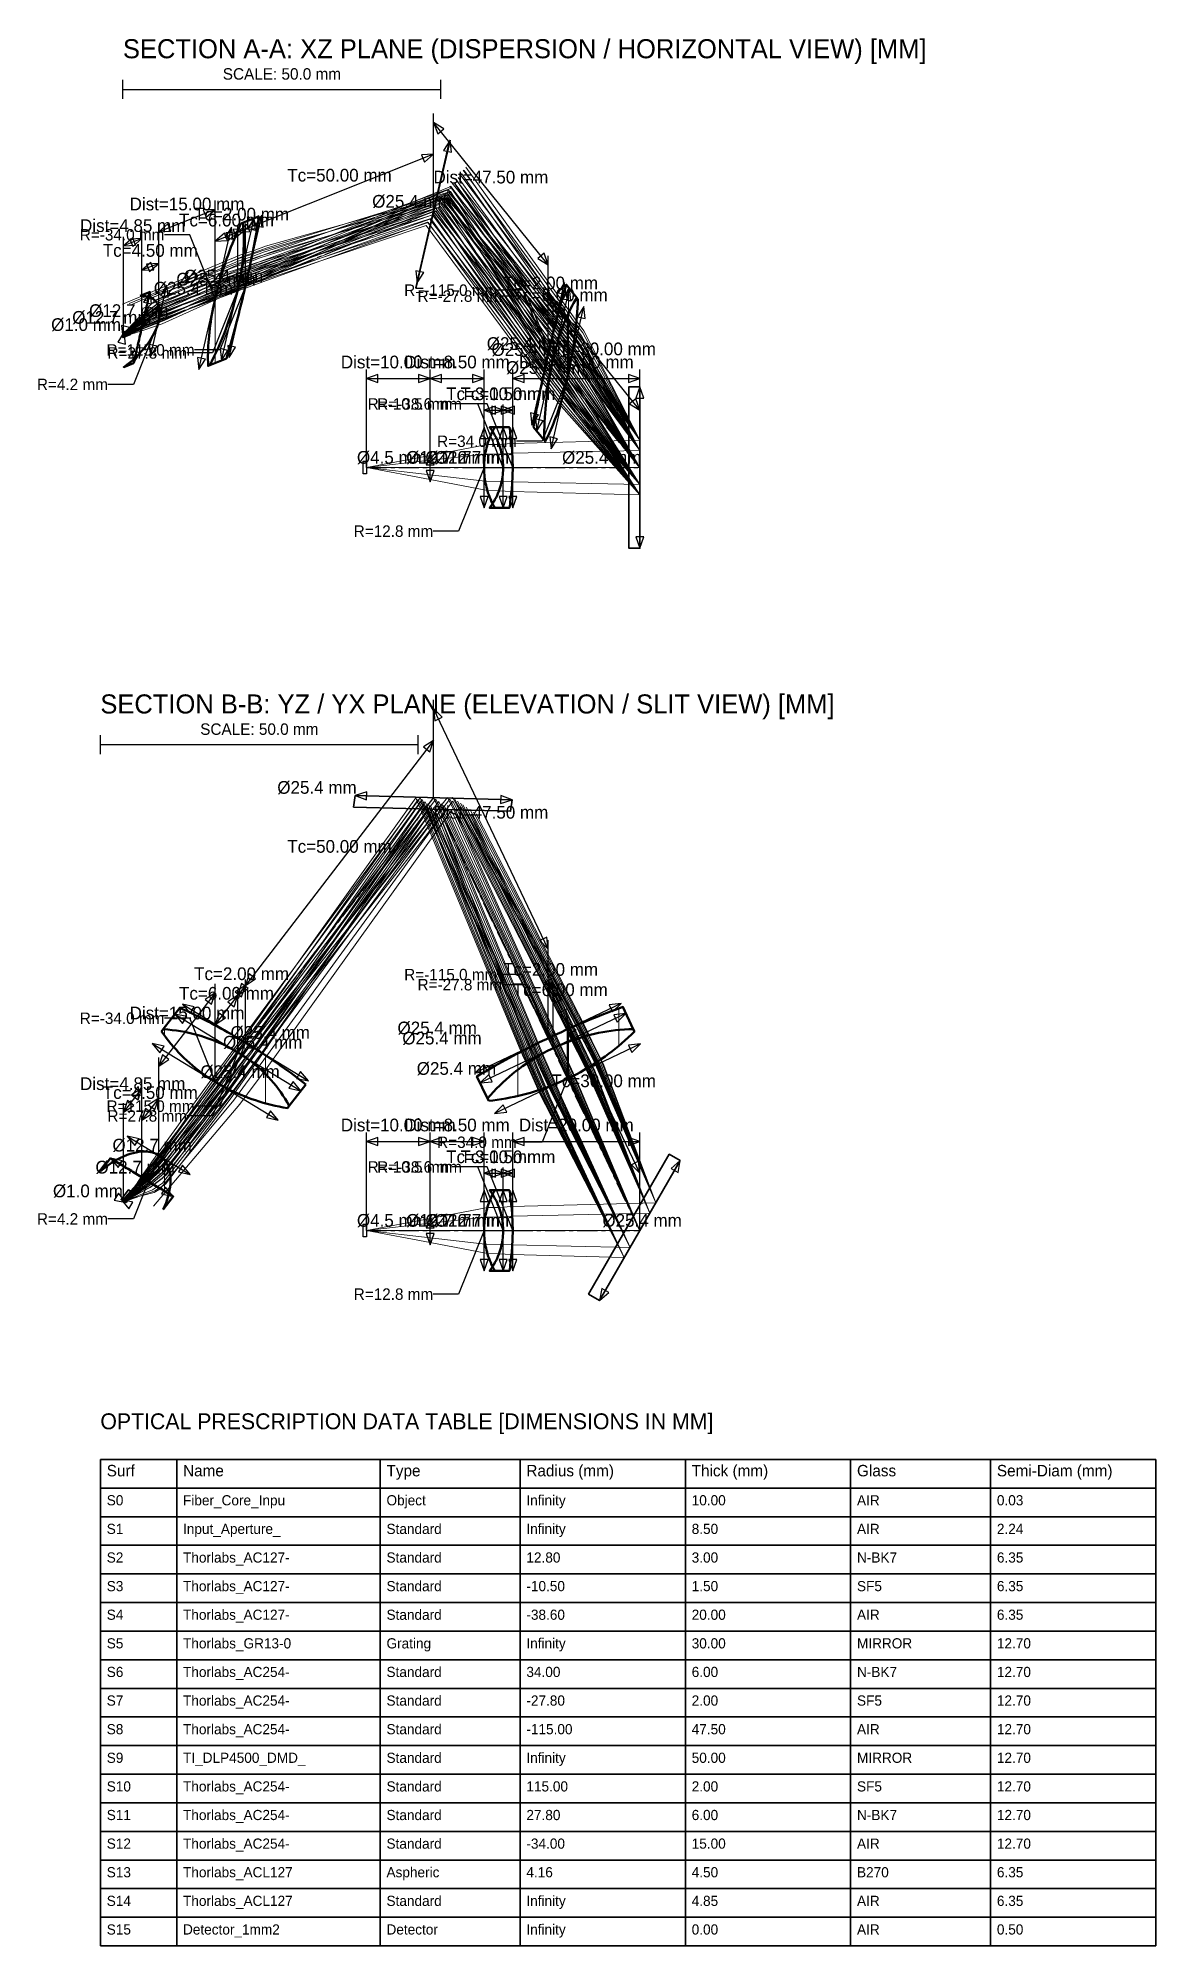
# Model space of a CAD drawing. Header units: metres. Extents: x -52 to 124, y -172 to 128.
import ezdxf
from ezdxf.enums import TextEntityAlignment as Align

# ---------------------------------------------------------------- set-up
doc = ezdxf.new("R2010")
doc.units = ezdxf.units.M
doc.linetypes.add('CENTER', pattern=[5.08, 3.175, -0.635, 0.635, -0.635])
for name, color, linetype, lineweight in [('ANNOTATIONS', 3, 'CONTINUOUS', 25), ('DIMENSIONS_LINEAR', 4, 'CONTINUOUS', 25), ('DIMENSIONS_RADIAL', 6, 'CONTINUOUS', 25), ('OPTICAL_AXIS', 1, 'CENTER', 25), ('OPTICS_COMPONENTS', 2, 'CONTINUOUS', 35), ('OPTICS_HATCH', 8, 'CONTINUOUS', 13), ('OPTICS_LENSES', 7, 'CONTINUOUS', 50), ('RAYS_785NM', 1, 'CONTINUOUS', 18), ('RAYS_850NM', 3, 'CONTINUOUS', 18), ('RAYS_900NM', 5, 'CONTINUOUS', 18), ('TITLE_BLOCK', 7, 'CONTINUOUS', 35)]:
    doc.layers.add(name, color=color, linetype=linetype, lineweight=lineweight)
doc.styles.add('OpenSansCondensed-Light', font='OpenSansCondensed-Light.ttf')
doc.dimstyles.new('EZDXF', dxfattribs={"dimtxt": 0.25, "dimasz": 0.175, "dimexe": 0.375, "dimexo": 0.125, "dimgap": 0.1, "dimtad": 1, "dimlfac": 100, "dimzin": 12, "dimdsep": 46, "dimtxsty": 'OpenSansCondensed-Light', "dimblk": 'ARCHTICK', "dimcen": 2.5, "dimazin": 3, "dimtfac": 0.5, "dimtmove": 2, "dimatfit": 3})

msp = doc.modelspace()

# ---------------------------------------------------------------- texts
at = {"layer": 'ANNOTATIONS'}
for s, p in [('SECTION A-A: XZ PLANE (DISPERSION / HORIZONTAL VIEW) [MM]', (-38.3, 123.47)), ('SECTION B-B: YZ / YX PLANE (ELEVATION / SLIT VIEW) [MM]', (-41.85, 20.42))]:
    msp.add_text(s, height=3, dxfattribs=at).set_placement(p, align=Align.BOTTOM_LEFT)
for p in [(-13.3, 120.47), (-16.85, 17.42)]:
    msp.add_text('SCALE: 50.0 mm', height=1.8, dxfattribs=at).set_placement(p, align=Align.BOTTOM_CENTER)
at = {"layer": 'DIMENSIONS_LINEAR'}
for s, p in [('Tc=50.00 mm', (-4.24, 104.38)), ('Dist=47.50 mm', (19.57, 104.08)), ('Dist=15.00 mm', (-28.22, 99.85)), ('%%c25.4 mm', (7.14, 100.27)), ('Dist=4.85 mm', (-36.76, 96.45)), ('Tc=6.00 mm', (-22.01, 97.32)), ('Tc=2.00 mm', (-19.64, 98.26)), ('Tc=4.50 mm', (-34, 92.55)), ('%%c25.4 mm', (-23.66, 88.02)), ('%%c25.4 mm', (-22.47, 88.5)), ('Tc=2.00 mm', (28.96, 87.43)), ('%%c25.4 mm', (-27.21, 86.61)), ('Tc=6.00 mm', (30.48, 85.54)), ('%%c12.7 mm', (-40.04, 82.02)), ('%%c12.7 mm', (-37.38, 83.08)), ('%%c1.0 mm', (-44.1, 80.88)), ('%%c25.4 mm', (25.16, 77.9)), ('%%c25.4 mm', (25.91, 76.96)), ('Tc=30.00 mm', (37.31, 77.06)), ('Dist=10.00 mm', (5, 75)), ('Dist=8.50 mm', (14.25, 75)), ('%%c25.4 mm', (28.19, 74.13)), ('Dist=20.00 mm', (33, 75)), ('Tc=3.00 mm', (20, 70)), ('Tc=1.50 mm', (22.25, 70)), ('%%c4.5 mm', (4, 60)), ('%%c12.7 mm', (12.5, 60)), ('%%c12.7 mm', (15.5, 60)), ('%%c12.7 mm', (17, 60)), ('%%c25.4 mm', (37, 60)), ('%%c25.4 mm', (-7.78, 8.09)), ('Dist=47.50 mm', (19.57, 4.18)), ('Tc=50.00 mm', (-4.24, -1.18)), ('Tc=2.00 mm', (28.96, -20.53)), ('Tc=2.00 mm', (-19.64, -21.21)), ('Tc=6.00 mm', (-22.01, -24.29)), ('Tc=6.00 mm', (30.48, -23.72)), ('Dist=15.00 mm', (-28.22, -27.39)), ('%%c25.4 mm', (-16.32, -31.98)), ('%%c25.4 mm', (-15.14, -30.44)), ('%%c25.4 mm', (11.12, -29.74)), ('%%c25.4 mm', (11.88, -31.33)), ('Dist=4.85 mm', (-36.76, -38.5)), ('%%c25.4 mm', (-19.88, -36.61)), ('%%c25.4 mm', (14.15, -36.11)), ('Tc=30.00 mm', (37.31, -38.05)), ('Tc=4.50 mm', (-34, -39.9)), ('Dist=10.00 mm', (5, -45)), ('Dist=8.50 mm', (14.25, -45)), ('Dist=20.00 mm', (33, -45)), ('%%c12.7 mm', (-33.71, -48.17)), ('Tc=3.00 mm', (20, -50)), ('Tc=1.50 mm', (22.25, -50)), ('%%c12.7 mm', (-36.38, -51.63)), ('%%c1.0 mm', (-43.81, -55.37)), ('%%c4.5 mm', (4, -60)), ('%%c12.7 mm', (12.5, -60)), ('%%c12.7 mm', (15.5, -60)), ('%%c12.7 mm', (17, -60)), ('%%c25.4 mm', (43.35, -60))]:
    msp.add_text(s, height=2, dxfattribs=at).set_placement(p, align=Align.BOTTOM_CENTER)
at = {"layer": 'DIMENSIONS_RADIAL'}
for s, p in [('R=-34.0 mm', (-31.78, 96.61)), ('R=-115.0 mm', (20.58, 87.9)), ('R=-27.8 mm', (21.34, 86.96)), ('R=115.0 mm', (-27.04, 78.5)), ('R=27.8 mm', (-28.23, 78.02)), ('R=4.2 mm', (-40.66, 73.08)), ('R=-10.5 mm', (13.5, 70)), ('R=-38.6 mm', (15, 70)), ('R=34.0 mm', (23.62, 64.13)), ('R=12.8 mm', (10.5, 50)), ('R=-115.0 mm', (20.58, -19.74)), ('R=-27.8 mm', (21.34, -21.33)), ('R=-34.0 mm', (-31.78, -26.61)), ('R=115.0 mm', (-27.04, -40.44)), ('R=27.8 mm', (-28.23, -41.98)), ('R=34.0 mm', (23.62, -46.11)), ('R=-10.5 mm', (13.5, -50)), ('R=-38.6 mm', (15, -50)), ('R=4.2 mm', (-40.66, -58.17)), ('R=12.8 mm', (10.5, -70))]:
    msp.add_text(s, height=1.8, dxfattribs=at).set_placement(p, align=Align.MIDDLE_RIGHT)
at = {"layer": 'TITLE_BLOCK'}
for s, height, p in [('OPTICAL PRESCRIPTION DATA TABLE [DIMENSIONS IN MM]', 2.5, (-41.85, -92)), ('Surf', 1.8, (-40.85, -99.2)), ('Name', 1.8, (-28.85, -99.2)), ('Type', 1.8, (3.15, -99.2)), ('Radius (mm)', 1.8, (25.15, -99.2)), ('Thick (mm)', 1.8, (51.15, -99.2)), ('Glass', 1.8, (77.15, -99.2)), ('Semi-Diam (mm)', 1.8, (99.15, -99.2)), ('S0', 1.6, (-40.85, -103.7)), ('Fiber_Core_Inpu', 1.6, (-28.85, -103.7)), ('Object', 1.6, (3.15, -103.7)), ('Infinity', 1.6, (25.15, -103.7)), ('10.00', 1.6, (51.15, -103.7)), ('AIR', 1.6, (77.15, -103.7)), ('0.03', 1.6, (99.15, -103.7)), ('S1', 1.6, (-40.85, -108.2)), ('Input_Aperture_', 1.6, (-28.85, -108.2)), ('Standard', 1.6, (3.15, -108.2)), ('Infinity', 1.6, (25.15, -108.2)), ('8.50', 1.6, (51.15, -108.2)), ('AIR', 1.6, (77.15, -108.2)), ('2.24', 1.6, (99.15, -108.2)), ('S2', 1.6, (-40.85, -112.7)), ('Thorlabs_AC127-', 1.6, (-28.85, -112.7)), ('Standard', 1.6, (3.15, -112.7)), ('12.80', 1.6, (25.15, -112.7)), ('3.00', 1.6, (51.15, -112.7)), ('N-BK7', 1.6, (77.15, -112.7)), ('6.35', 1.6, (99.15, -112.7)), ('S3', 1.6, (-40.85, -117.2)), ('Thorlabs_AC127-', 1.6, (-28.85, -117.2)), ('Standard', 1.6, (3.15, -117.2)), ('-10.50', 1.6, (25.15, -117.2)), ('1.50', 1.6, (51.15, -117.2)), ('SF5', 1.6, (77.15, -117.2)), ('6.35', 1.6, (99.15, -117.2)), ('S4', 1.6, (-40.85, -121.7)), ('Thorlabs_AC127-', 1.6, (-28.85, -121.7)), ('Standard', 1.6, (3.15, -121.7)), ('-38.60', 1.6, (25.15, -121.7)), ('20.00', 1.6, (51.15, -121.7)), ('AIR', 1.6, (77.15, -121.7)), ('6.35', 1.6, (99.15, -121.7)), ('S5', 1.6, (-40.85, -126.2)), ('Thorlabs_GR13-0', 1.6, (-28.85, -126.2)), ('Grating', 1.6, (3.15, -126.2)), ('Infinity', 1.6, (25.15, -126.2)), ('30.00', 1.6, (51.15, -126.2)), ('MIRROR', 1.6, (77.15, -126.2)), ('12.70', 1.6, (99.15, -126.2)), ('S6', 1.6, (-40.85, -130.7)), ('Thorlabs_AC254-', 1.6, (-28.85, -130.7)), ('Standard', 1.6, (3.15, -130.7)), ('34.00', 1.6, (25.15, -130.7)), ('6.00', 1.6, (51.15, -130.7)), ('N-BK7', 1.6, (77.15, -130.7)), ('12.70', 1.6, (99.15, -130.7)), ('S7', 1.6, (-40.85, -135.2)), ('Thorlabs_AC254-', 1.6, (-28.85, -135.2)), ('Standard', 1.6, (3.15, -135.2)), ('-27.80', 1.6, (25.15, -135.2)), ('2.00', 1.6, (51.15, -135.2)), ('SF5', 1.6, (77.15, -135.2)), ('12.70', 1.6, (99.15, -135.2)), ('S8', 1.6, (-40.85, -139.7)), ('Thorlabs_AC254-', 1.6, (-28.85, -139.7)), ('Standard', 1.6, (3.15, -139.7)), ('-115.00', 1.6, (25.15, -139.7)), ('47.50', 1.6, (51.15, -139.7)), ('AIR', 1.6, (77.15, -139.7)), ('12.70', 1.6, (99.15, -139.7)), ('S9', 1.6, (-40.85, -144.2)), ('TI_DLP4500_DMD_', 1.6, (-28.85, -144.2)), ('Standard', 1.6, (3.15, -144.2)), ('Infinity', 1.6, (25.15, -144.2)), ('50.00', 1.6, (51.15, -144.2)), ('MIRROR', 1.6, (77.15, -144.2)), ('12.70', 1.6, (99.15, -144.2)), ('S10', 1.6, (-40.85, -148.7)), ('Thorlabs_AC254-', 1.6, (-28.85, -148.7)), ('Standard', 1.6, (3.15, -148.7)), ('115.00', 1.6, (25.15, -148.7)), ('2.00', 1.6, (51.15, -148.7)), ('SF5', 1.6, (77.15, -148.7)), ('12.70', 1.6, (99.15, -148.7)), ('S11', 1.6, (-40.85, -153.2)), ('Thorlabs_AC254-', 1.6, (-28.85, -153.2)), ('Standard', 1.6, (3.15, -153.2)), ('27.80', 1.6, (25.15, -153.2)), ('6.00', 1.6, (51.15, -153.2)), ('N-BK7', 1.6, (77.15, -153.2)), ('12.70', 1.6, (99.15, -153.2)), ('S12', 1.6, (-40.85, -157.7)), ('Thorlabs_AC254-', 1.6, (-28.85, -157.7)), ('Standard', 1.6, (3.15, -157.7)), ('-34.00', 1.6, (25.15, -157.7)), ('15.00', 1.6, (51.15, -157.7)), ('AIR', 1.6, (77.15, -157.7)), ('12.70', 1.6, (99.15, -157.7)), ('S13', 1.6, (-40.85, -162.2)), ('Thorlabs_ACL127', 1.6, (-28.85, -162.2)), ('Aspheric', 1.6, (3.15, -162.2)), ('4.16', 1.6, (25.15, -162.2)), ('4.50', 1.6, (51.15, -162.2)), ('B270', 1.6, (77.15, -162.2)), ('6.35', 1.6, (99.15, -162.2)), ('S14', 1.6, (-40.85, -166.7)), ('Thorlabs_ACL127', 1.6, (-28.85, -166.7)), ('Standard', 1.6, (3.15, -166.7)), ('Infinity', 1.6, (25.15, -166.7)), ('4.85', 1.6, (51.15, -166.7)), ('AIR', 1.6, (77.15, -166.7)), ('6.35', 1.6, (99.15, -166.7)), ('S15', 1.6, (-40.85, -171.2)), ('Detector_1mm2', 1.6, (-28.85, -171.2)), ('Detector', 1.6, (3.15, -171.2)), ('Infinity', 1.6, (25.15, -171.2)), ('0.00', 1.6, (51.15, -171.2)), ('AIR', 1.6, (77.15, -171.2)), ('0.50', 1.6, (99.15, -171.2))]:
    msp.add_text(s, height=height, dxfattribs=at).set_placement(p, align=Align.BOTTOM_LEFT)

# ---------------------------------------------------------------- blocks, each defined once
blk = doc.blocks.new('_ARCHTICK')
at = {"color": 0, "linetype": 'BYBLOCK', "const_width": 0.15}
blk.add_lwpolyline([(-0.5, -0.5), (0.5, 0.5)], dxfattribs=at)

# ---------------------------------------------------------------- hatches: boundary and pattern name
at = {"layer": 'OPTICS_HATCH'}
h = msp.add_hatch(dxfattribs=at)
h.set_pattern_fill('ANSI31', scale=2.5, angle=45)
h.paths.add_polyline_path([(-16.89, 99.53), (-16.98, 98.98), (-17.07, 98.42), (-17.17, 97.86), (-17.26, 97.3), (-17.36, 96.73), (-17.46, 96.17), (-17.57, 95.61), (-17.67, 95.04), (-17.78, 94.48), (-17.89, 93.91), (-18, 93.35), (-18.12, 92.78), (-18.23, 92.21), (-18.35, 91.64), (-18.47, 91.07), (-18.6, 90.5), (-18.72, 89.93), (-18.85, 89.36), (-18.98, 88.78), (-19.11, 88.21), (-19.25, 87.63), (-19.38, 87.06), (-19.52, 86.48), (-19.66, 85.9), (-19.8, 85.32), (-19.95, 84.74), (-20.1, 84.16), (-20.24, 83.58), (-20.4, 83), (-20.55, 82.42), (-20.71, 81.83), (-20.86, 81.25), (-21.02, 80.66), (-21.19, 80.07), (-21.35, 79.49), (-21.52, 78.9), (-21.69, 78.31), (-21.86, 77.72), (-22.03, 77.13), (-24.62, 76.1), (-24.62, 76.1), (-24.3, 76.75), (-23.98, 77.39), (-23.69, 78.04), (-23.4, 78.67), (-23.12, 79.3), (-22.85, 79.93), (-22.6, 80.56), (-22.35, 81.18), (-22.12, 81.79), (-21.9, 82.4), (-21.68, 83.01), (-21.47, 83.61), (-21.28, 84.21), (-21.09, 84.81), (-20.91, 85.4), (-20.75, 85.99), (-20.59, 86.58), (-20.44, 87.16), (-20.3, 87.74), (-20.16, 88.31), (-20.04, 88.88), (-19.93, 89.45), (-19.82, 90.01), (-19.73, 90.57), (-19.64, 91.13), (-19.56, 91.68), (-19.5, 92.23), (-19.44, 92.78), (-19.39, 93.32), (-19.35, 93.86), (-19.32, 94.39), (-19.3, 94.92), (-19.29, 95.44), (-19.29, 95.97), (-19.31, 96.48), (-19.33, 97), (-19.37, 97.5), (-19.41, 98.01), (-19.47, 98.5), (-16.89, 99.53)])
h = msp.add_hatch(dxfattribs=at)
h.set_pattern_fill('ANSI31', scale=2.5, angle=45)
h.paths.add_polyline_path([(-19.47, 98.5), (-19.41, 98.01), (-19.37, 97.5), (-19.33, 97), (-19.31, 96.48), (-19.29, 95.97), (-19.29, 95.44), (-19.3, 94.92), (-19.32, 94.39), (-19.35, 93.86), (-19.39, 93.32), (-19.44, 92.78), (-19.5, 92.23), (-19.56, 91.68), (-19.64, 91.13), (-19.73, 90.57), (-19.82, 90.01), (-19.93, 89.45), (-20.04, 88.88), (-20.16, 88.31), (-20.3, 87.74), (-20.44, 87.16), (-20.59, 86.58), (-20.75, 85.99), (-20.91, 85.4), (-21.09, 84.81), (-21.28, 84.21), (-21.47, 83.61), (-21.68, 83.01), (-21.9, 82.4), (-22.12, 81.79), (-22.35, 81.18), (-22.6, 80.56), (-22.85, 79.93), (-23.12, 79.3), (-23.4, 78.67), (-23.69, 78.04), (-23.98, 77.39), (-24.3, 76.75), (-24.62, 76.1), (-24.9, 75.99), (-24.9, 75.99), (-24.92, 76.5), (-24.93, 77.02), (-24.93, 77.54), (-24.92, 78.07), (-24.9, 78.6), (-24.88, 79.13), (-24.85, 79.66), (-24.8, 80.2), (-24.76, 80.74), (-24.7, 81.29), (-24.63, 81.83), (-24.56, 82.39), (-24.48, 82.94), (-24.4, 83.5), (-24.3, 84.06), (-24.2, 84.62), (-24.09, 85.18), (-23.97, 85.75), (-23.85, 86.32), (-23.72, 86.9), (-23.58, 87.48), (-23.43, 88.06), (-23.27, 88.64), (-23.11, 89.23), (-22.94, 89.82), (-22.77, 90.41), (-22.58, 91), (-22.39, 91.6), (-22.19, 92.2), (-21.99, 92.81), (-21.77, 93.42), (-21.55, 94.03), (-21.32, 94.64), (-21.08, 95.26), (-20.83, 95.88), (-20.57, 96.5), (-20.31, 97.13), (-20.03, 97.76), (-19.75, 98.39), (-19.47, 98.5)])
h = msp.add_hatch(dxfattribs=at)
h.set_pattern_fill('ANSI31', scale=2.5, angle=45)
h.paths.add_polyline_path([(-35.61, 87), (-34.98, 86.99), (-34.51, 86.91), (-34.13, 86.8), (-33.82, 86.67), (-33.56, 86.51), (-33.34, 86.34), (-33.15, 86.15), (-33, 85.95), (-32.87, 85.74), (-32.76, 85.52), (-32.67, 85.29), (-32.61, 85.06), (-32.56, 84.82), (-32.53, 84.57), (-32.52, 84.31), (-32.53, 84.05), (-32.55, 83.78), (-32.58, 83.5), (-32.63, 83.22), (-32.7, 82.93), (-32.78, 82.64), (-32.88, 82.34), (-32.99, 82.04), (-33.12, 81.72), (-33.26, 81.41), (-33.42, 81.08), (-33.6, 80.75), (-33.8, 80.41), (-34.01, 80.06), (-34.25, 79.71), (-34.51, 79.34), (-34.8, 78.97), (-35.12, 78.58), (-35.47, 78.18), (-35.86, 77.76), (-36.31, 77.32), (-36.82, 76.86), (-37.42, 76.36), (-38.18, 75.79), (-36.62, 76.42), (-36.62, 76.42), (-36.55, 76.7), (-36.48, 76.99), (-36.42, 77.28), (-36.35, 77.57), (-36.29, 77.85), (-36.22, 78.14), (-36.15, 78.43), (-36.09, 78.72), (-36.02, 79), (-35.96, 79.29), (-35.89, 79.58), (-35.82, 79.86), (-35.76, 80.15), (-35.69, 80.44), (-35.63, 80.73), (-35.56, 81.01), (-35.49, 81.3), (-35.43, 81.59), (-35.36, 81.88), (-35.3, 82.16), (-35.23, 82.45), (-35.16, 82.74), (-35.1, 83.02), (-35.03, 83.31), (-34.97, 83.6), (-34.9, 83.89), (-34.83, 84.17), (-34.77, 84.46), (-34.7, 84.75), (-34.64, 85.04), (-34.57, 85.32), (-34.5, 85.61), (-34.44, 85.9), (-34.37, 86.18), (-34.31, 86.47), (-34.24, 86.76), (-34.17, 87.05), (-34.11, 87.33), (-34.04, 87.62), (-35.61, 87)])
h = msp.add_hatch(dxfattribs=at)
h.set_pattern_fill('ANSI31', scale=2.5, angle=45)
h.paths.add_polyline_path([(33.08, 86.71), (32.82, 86.29), (32.58, 85.86), (32.34, 85.42), (32.11, 84.97), (31.88, 84.51), (31.66, 84.04), (31.45, 83.56), (31.25, 83.08), (31.05, 82.59), (30.86, 82.09), (30.67, 81.58), (30.5, 81.06), (30.32, 80.54), (30.16, 80.01), (29.99, 79.47), (29.84, 78.92), (29.69, 78.37), (29.55, 77.81), (29.41, 77.24), (29.28, 76.67), (29.15, 76.09), (29.03, 75.5), (28.92, 74.9), (28.81, 74.3), (28.7, 73.69), (28.61, 73.07), (28.52, 72.44), (28.43, 71.81), (28.35, 71.17), (28.28, 70.52), (28.22, 69.86), (28.16, 69.2), (28.1, 68.53), (28.06, 67.85), (28.02, 67.16), (27.99, 66.46), (27.96, 65.75), (27.94, 65.03), (27.93, 64.31), (26.28, 66.36), (26.28, 66.36), (26.38, 66.97), (26.49, 67.58), (26.6, 68.18), (26.71, 68.78), (26.82, 69.38), (26.93, 69.98), (27.04, 70.58), (27.16, 71.18), (27.28, 71.77), (27.39, 72.36), (27.51, 72.95), (27.63, 73.54), (27.76, 74.13), (27.88, 74.71), (28, 75.3), (28.13, 75.88), (28.26, 76.46), (28.39, 77.03), (28.52, 77.61), (28.65, 78.19), (28.78, 78.76), (28.92, 79.33), (29.05, 79.9), (29.19, 80.47), (29.33, 81.03), (29.47, 81.6), (29.61, 82.16), (29.76, 82.72), (29.9, 83.28), (30.05, 83.83), (30.19, 84.39), (30.34, 84.94), (30.49, 85.5), (30.64, 86.05), (30.8, 86.59), (30.95, 87.14), (31.11, 87.69), (31.26, 88.23), (31.42, 88.77), (33.08, 86.71)])
h = msp.add_hatch(dxfattribs=at)
h.set_pattern_fill('ANSI31', scale=2.5, angle=45)
h.paths.add_polyline_path([(33.26, 86.49), (33.22, 85.8), (33.18, 85.11), (33.13, 84.43), (33.08, 83.76), (33.02, 83.09), (32.96, 82.43), (32.89, 81.78), (32.82, 81.13), (32.74, 80.49), (32.66, 79.86), (32.57, 79.23), (32.47, 78.61), (32.38, 77.99), (32.27, 77.38), (32.16, 76.77), (32.05, 76.18), (31.93, 75.58), (31.81, 75), (31.68, 74.42), (31.55, 73.84), (31.42, 73.27), (31.27, 72.71), (31.13, 72.16), (30.98, 71.6), (30.82, 71.06), (30.66, 70.52), (30.5, 69.99), (30.33, 69.46), (30.15, 68.94), (29.97, 68.42), (29.78, 67.92), (29.59, 67.41), (29.4, 66.92), (29.2, 66.43), (28.99, 65.95), (28.78, 65.47), (28.56, 65), (28.34, 64.54), (28.11, 64.09), (27.93, 64.31), (27.93, 64.31), (27.94, 65.03), (27.96, 65.75), (27.99, 66.46), (28.02, 67.16), (28.06, 67.85), (28.1, 68.53), (28.16, 69.2), (28.22, 69.86), (28.28, 70.52), (28.35, 71.17), (28.43, 71.81), (28.52, 72.44), (28.61, 73.07), (28.7, 73.69), (28.81, 74.3), (28.92, 74.9), (29.03, 75.5), (29.15, 76.09), (29.28, 76.67), (29.41, 77.24), (29.55, 77.81), (29.69, 78.37), (29.84, 78.92), (29.99, 79.47), (30.16, 80.01), (30.32, 80.54), (30.5, 81.06), (30.67, 81.58), (30.86, 82.09), (31.05, 82.59), (31.25, 83.08), (31.45, 83.56), (31.66, 84.04), (31.88, 84.51), (32.11, 84.97), (32.34, 85.42), (32.58, 85.86), (32.82, 86.29), (33.08, 86.71), (33.26, 86.49)])
h = msp.add_hatch(dxfattribs=at)
h.set_pattern_fill('ANSI31', scale=2.5, angle=45)
h.paths.add_polyline_path([(20.19, 66.35), (20.01, 66.02), (19.84, 65.7), (19.68, 65.37), (19.54, 65.05), (19.4, 64.72), (19.28, 64.4), (19.16, 64.07), (19.06, 63.74), (18.97, 63.42), (18.88, 63.09), (18.8, 62.77), (18.74, 62.44), (18.68, 62.12), (18.63, 61.79), (18.58, 61.47), (18.55, 61.14), (18.53, 60.81), (18.51, 60.49), (18.5, 60.16), (18.5, 59.84), (18.51, 59.51), (18.53, 59.19), (18.55, 58.86), (18.58, 58.53), (18.63, 58.21), (18.68, 57.88), (18.74, 57.56), (18.8, 57.23), (18.88, 56.91), (18.97, 56.58), (19.06, 56.26), (19.16, 55.93), (19.28, 55.6), (19.4, 55.28), (19.54, 54.95), (19.68, 54.63), (19.84, 54.3), (20.01, 53.98), (20.19, 53.65), (19.36, 53.65), (19.36, 53.65), (19.6, 53.98), (19.82, 54.3), (20.02, 54.63), (20.21, 54.95), (20.38, 55.28), (20.54, 55.6), (20.68, 55.93), (20.81, 56.26), (20.93, 56.58), (21.03, 56.91), (21.13, 57.23), (21.21, 57.56), (21.28, 57.88), (21.35, 58.21), (21.4, 58.53), (21.44, 58.86), (21.47, 59.19), (21.49, 59.51), (21.5, 59.84), (21.5, 60.16), (21.49, 60.49), (21.47, 60.81), (21.44, 61.14), (21.4, 61.47), (21.35, 61.79), (21.28, 62.12), (21.21, 62.44), (21.13, 62.77), (21.03, 63.09), (20.93, 63.42), (20.81, 63.74), (20.68, 64.07), (20.54, 64.4), (20.38, 64.72), (20.21, 65.05), (20.02, 65.37), (19.82, 65.7), (19.6, 66.02), (19.36, 66.35), (20.19, 66.35)])
h = msp.add_hatch(dxfattribs=at)
h.set_pattern_fill('ANSI31', scale=2.5, angle=45)
h.paths.add_polyline_path([(19.36, 66.35), (19.6, 66.02), (19.82, 65.7), (20.02, 65.37), (20.21, 65.05), (20.38, 64.72), (20.54, 64.4), (20.68, 64.07), (20.81, 63.74), (20.93, 63.42), (21.03, 63.09), (21.13, 62.77), (21.21, 62.44), (21.28, 62.12), (21.35, 61.79), (21.4, 61.47), (21.44, 61.14), (21.47, 60.81), (21.49, 60.49), (21.5, 60.16), (21.5, 59.84), (21.49, 59.51), (21.47, 59.19), (21.44, 58.86), (21.4, 58.53), (21.35, 58.21), (21.28, 57.88), (21.21, 57.56), (21.13, 57.23), (21.03, 56.91), (20.93, 56.58), (20.81, 56.26), (20.68, 55.93), (20.54, 55.6), (20.38, 55.28), (20.21, 54.95), (20.02, 54.63), (19.82, 54.3), (19.6, 53.98), (19.36, 53.65), (22.47, 53.65), (22.47, 53.65), (22.53, 53.98), (22.58, 54.3), (22.62, 54.63), (22.67, 54.95), (22.71, 55.28), (22.75, 55.6), (22.78, 55.93), (22.82, 56.26), (22.85, 56.58), (22.88, 56.91), (22.9, 57.23), (22.92, 57.56), (22.94, 57.88), (22.96, 58.21), (22.97, 58.53), (22.98, 58.86), (22.99, 59.19), (23, 59.51), (23, 59.84), (23, 60.16), (23, 60.49), (22.99, 60.81), (22.98, 61.14), (22.97, 61.47), (22.96, 61.79), (22.94, 62.12), (22.92, 62.44), (22.9, 62.77), (22.88, 63.09), (22.85, 63.42), (22.82, 63.74), (22.78, 64.07), (22.75, 64.4), (22.71, 64.72), (22.67, 65.05), (22.62, 65.37), (22.58, 65.7), (22.53, 66.02), (22.47, 66.35), (19.36, 66.35)])
h = msp.add_hatch(dxfattribs=at)
h.set_pattern_fill('ANSI31', scale=2.5, angle=45)
h.paths.add_polyline_path([(-9.56, -37.01), (-10.02, -36.65), (-10.49, -36.29), (-10.96, -35.93), (-11.43, -35.57), (-11.91, -35.22), (-12.39, -34.87), (-12.87, -34.53), (-13.35, -34.18), (-13.83, -33.84), (-14.32, -33.51), (-14.81, -33.17), (-15.3, -32.84), (-15.79, -32.51), (-16.28, -32.18), (-16.78, -31.86), (-17.28, -31.54), (-17.78, -31.22), (-18.29, -30.91), (-18.79, -30.6), (-19.3, -30.29), (-19.81, -29.98), (-20.32, -29.68), (-20.84, -29.38), (-21.35, -29.08), (-21.87, -28.78), (-22.39, -28.49), (-22.92, -28.2), (-23.44, -27.92), (-23.97, -27.63), (-24.5, -27.35), (-25.03, -27.07), (-25.57, -26.8), (-26.1, -26.53), (-26.64, -26.26), (-27.18, -25.99), (-27.72, -25.73), (-28.27, -25.47), (-28.82, -25.21), (-29.37, -24.96), (-31.95, -28.32), (-31.95, -28.32), (-31.25, -28.38), (-30.57, -28.46), (-29.89, -28.55), (-29.23, -28.65), (-28.57, -28.77), (-27.93, -28.91), (-27.3, -29.06), (-26.68, -29.22), (-26.07, -29.39), (-25.47, -29.58), (-24.88, -29.78), (-24.29, -30), (-23.72, -30.22), (-23.16, -30.46), (-22.61, -30.71), (-22.06, -30.97), (-21.53, -31.25), (-21, -31.53), (-20.48, -31.83), (-19.98, -32.14), (-19.48, -32.46), (-18.99, -32.79), (-18.51, -33.14), (-18.03, -33.49), (-17.57, -33.86), (-17.12, -34.24), (-16.68, -34.63), (-16.24, -35.04), (-15.82, -35.46), (-15.4, -35.89), (-15, -36.33), (-14.6, -36.79), (-14.22, -37.26), (-13.84, -37.74), (-13.48, -38.24), (-13.13, -38.75), (-12.79, -39.28), (-12.46, -39.82), (-12.14, -40.38), (-9.56, -37.01)])
h = msp.add_hatch(dxfattribs=at)
h.set_pattern_fill('ANSI31', scale=2.5, angle=45)
h.paths.add_polyline_path([(19.04, -39.24), (19.51, -38.7), (19.98, -38.18), (20.46, -37.67), (20.95, -37.18), (21.44, -36.71), (21.95, -36.25), (22.46, -35.8), (22.97, -35.37), (23.49, -34.95), (24.02, -34.55), (24.56, -34.15), (25.1, -33.78), (25.64, -33.41), (26.2, -33.06), (26.76, -32.71), (27.32, -32.39), (27.89, -32.07), (28.47, -31.76), (29.05, -31.47), (29.64, -31.19), (30.23, -30.92), (30.83, -30.67), (31.44, -30.42), (32.05, -30.19), (32.66, -29.97), (33.29, -29.77), (33.92, -29.57), (34.55, -29.39), (35.19, -29.22), (35.84, -29.07), (36.49, -28.93), (37.15, -28.8), (37.82, -28.69), (38.5, -28.59), (39.18, -28.5), (39.86, -28.43), (40.56, -28.37), (41.26, -28.34), (41.97, -28.31), (40.32, -24.84), (40.32, -24.84), (39.7, -25.06), (39.09, -25.29), (38.48, -25.52), (37.87, -25.75), (37.26, -25.99), (36.65, -26.22), (36.04, -26.47), (35.44, -26.71), (34.83, -26.96), (34.23, -27.21), (33.63, -27.46), (33.03, -27.72), (32.43, -27.98), (31.84, -28.24), (31.24, -28.51), (30.65, -28.78), (30.06, -29.05), (29.47, -29.32), (28.88, -29.6), (28.29, -29.88), (27.7, -30.16), (27.12, -30.45), (26.53, -30.74), (25.95, -31.03), (25.37, -31.32), (24.79, -31.62), (24.21, -31.92), (23.64, -32.22), (23.06, -32.53), (22.49, -32.84), (21.91, -33.15), (21.34, -33.47), (20.77, -33.79), (20.21, -34.11), (19.64, -34.43), (19.07, -34.76), (18.51, -35.09), (17.95, -35.42), (17.38, -35.76), (19.04, -39.24)])
h = msp.add_hatch(dxfattribs=at)
h.set_pattern_fill('ANSI31', scale=2.5, angle=45)
h.paths.add_polyline_path([(-12.14, -40.38), (-12.46, -39.82), (-12.79, -39.28), (-13.13, -38.75), (-13.48, -38.24), (-13.84, -37.74), (-14.22, -37.26), (-14.6, -36.79), (-15, -36.33), (-15.4, -35.89), (-15.82, -35.46), (-16.24, -35.04), (-16.68, -34.63), (-17.12, -34.24), (-17.57, -33.86), (-18.03, -33.49), (-18.51, -33.14), (-18.99, -32.79), (-19.48, -32.46), (-19.98, -32.14), (-20.48, -31.83), (-21, -31.53), (-21.53, -31.25), (-22.06, -30.97), (-22.61, -30.71), (-23.16, -30.46), (-23.72, -30.22), (-24.29, -30), (-24.88, -29.78), (-25.47, -29.58), (-26.07, -29.39), (-26.68, -29.22), (-27.3, -29.06), (-27.93, -28.91), (-28.57, -28.77), (-29.23, -28.65), (-29.89, -28.55), (-30.57, -28.46), (-31.25, -28.38), (-31.95, -28.32), (-32.23, -28.68), (-32.23, -28.68), (-31.87, -29.19), (-31.51, -29.68), (-31.13, -30.16), (-30.75, -30.63), (-30.36, -31.09), (-29.95, -31.54), (-29.55, -31.98), (-29.13, -32.41), (-28.7, -32.83), (-28.27, -33.23), (-27.83, -33.63), (-27.38, -34.02), (-26.93, -34.39), (-26.46, -34.76), (-25.99, -35.12), (-25.51, -35.47), (-25.03, -35.8), (-24.54, -36.13), (-24.03, -36.45), (-23.53, -36.76), (-23.01, -37.06), (-22.49, -37.35), (-21.96, -37.63), (-21.42, -37.9), (-20.88, -38.16), (-20.32, -38.41), (-19.76, -38.65), (-19.2, -38.88), (-18.62, -39.11), (-18.04, -39.32), (-17.45, -39.52), (-16.85, -39.71), (-16.24, -39.89), (-15.62, -40.06), (-15, -40.22), (-14.37, -40.36), (-13.73, -40.5), (-13.08, -40.63), (-12.42, -40.74), (-12.14, -40.38)])
h = msp.add_hatch(dxfattribs=at)
h.set_pattern_fill('ANSI31', scale=2.5, angle=45)
h.paths.add_polyline_path([(19.22, -39.61), (19.9, -39.53), (20.58, -39.44), (21.26, -39.34), (21.92, -39.23), (22.59, -39.1), (23.24, -38.97), (23.89, -38.82), (24.54, -38.66), (25.18, -38.5), (25.82, -38.32), (26.45, -38.13), (27.07, -37.93), (27.7, -37.72), (28.31, -37.5), (28.92, -37.27), (29.53, -37.03), (30.13, -36.78), (30.73, -36.52), (31.32, -36.25), (31.91, -35.97), (32.5, -35.68), (33.07, -35.38), (33.65, -35.07), (34.22, -34.75), (34.78, -34.42), (35.34, -34.08), (35.89, -33.73), (36.44, -33.37), (36.99, -33), (37.53, -32.61), (38.06, -32.22), (38.59, -31.82), (39.12, -31.41), (39.64, -30.98), (40.15, -30.55), (40.66, -30.1), (41.16, -29.64), (41.66, -29.17), (42.15, -28.69), (41.97, -28.31), (41.97, -28.31), (41.26, -28.34), (40.56, -28.37), (39.86, -28.43), (39.18, -28.5), (38.5, -28.59), (37.82, -28.69), (37.15, -28.8), (36.49, -28.93), (35.84, -29.07), (35.19, -29.22), (34.55, -29.39), (33.92, -29.57), (33.29, -29.77), (32.66, -29.97), (32.05, -30.19), (31.44, -30.42), (30.83, -30.67), (30.23, -30.92), (29.64, -31.19), (29.05, -31.47), (28.47, -31.76), (27.89, -32.07), (27.32, -32.39), (26.76, -32.71), (26.2, -33.06), (25.64, -33.41), (25.1, -33.78), (24.56, -34.15), (24.02, -34.55), (23.49, -34.95), (22.97, -35.37), (22.46, -35.8), (21.95, -36.25), (21.44, -36.71), (20.95, -37.18), (20.46, -37.67), (19.98, -38.18), (19.51, -38.7), (19.04, -39.24), (19.22, -39.61)])
h = msp.add_hatch(dxfattribs=at)
h.set_pattern_fill('ANSI31', scale=2.5, angle=45)
h.paths.add_polyline_path([(-31.95, -56.69), (-31.5, -55.63), (-31.22, -54.77), (-31.03, -54.04), (-30.9, -53.39), (-30.83, -52.81), (-30.8, -52.29), (-30.8, -51.81), (-30.83, -51.36), (-30.89, -50.95), (-30.97, -50.57), (-31.08, -50.22), (-31.2, -49.9), (-31.34, -49.6), (-31.5, -49.32), (-31.68, -49.06), (-31.87, -48.83), (-32.08, -48.61), (-32.3, -48.42), (-32.54, -48.25), (-32.79, -48.09), (-33.06, -47.96), (-33.35, -47.84), (-33.65, -47.75), (-33.96, -47.67), (-34.29, -47.62), (-34.64, -47.59), (-35.01, -47.58), (-35.39, -47.59), (-35.8, -47.64), (-36.22, -47.71), (-36.67, -47.81), (-37.15, -47.94), (-37.66, -48.11), (-38.2, -48.33), (-38.78, -48.6), (-39.41, -48.94), (-40.11, -49.36), (-40.9, -49.91), (-41.85, -50.66), (-40.28, -48.62), (-40.28, -48.62), (-40.03, -48.77), (-39.77, -48.93), (-39.52, -49.08), (-39.27, -49.24), (-39.01, -49.39), (-38.76, -49.55), (-38.5, -49.7), (-38.25, -49.86), (-38, -50.01), (-37.74, -50.17), (-37.49, -50.32), (-37.23, -50.47), (-36.98, -50.63), (-36.73, -50.78), (-36.47, -50.94), (-36.22, -51.09), (-35.96, -51.25), (-35.71, -51.4), (-35.46, -51.56), (-35.2, -51.71), (-34.95, -51.87), (-34.69, -52.02), (-34.44, -52.18), (-34.19, -52.33), (-33.93, -52.48), (-33.68, -52.64), (-33.42, -52.79), (-33.17, -52.95), (-32.92, -53.1), (-32.66, -53.26), (-32.41, -53.41), (-32.15, -53.57), (-31.9, -53.72), (-31.65, -53.88), (-31.39, -54.03), (-31.14, -54.18), (-30.88, -54.34), (-30.63, -54.49), (-30.38, -54.65), (-31.95, -56.69)])
h = msp.add_hatch(dxfattribs=at)
h.set_pattern_fill('ANSI31', scale=2.5, angle=45)
h.paths.add_polyline_path([(20.19, -53.65), (20.01, -53.98), (19.84, -54.3), (19.68, -54.63), (19.54, -54.95), (19.4, -55.28), (19.28, -55.6), (19.16, -55.93), (19.06, -56.26), (18.97, -56.58), (18.88, -56.91), (18.8, -57.23), (18.74, -57.56), (18.68, -57.88), (18.63, -58.21), (18.58, -58.53), (18.55, -58.86), (18.53, -59.19), (18.51, -59.51), (18.5, -59.84), (18.5, -60.16), (18.51, -60.49), (18.53, -60.81), (18.55, -61.14), (18.58, -61.47), (18.63, -61.79), (18.68, -62.12), (18.74, -62.44), (18.8, -62.77), (18.88, -63.09), (18.97, -63.42), (19.06, -63.74), (19.16, -64.07), (19.28, -64.4), (19.4, -64.72), (19.54, -65.05), (19.68, -65.37), (19.84, -65.7), (20.01, -66.02), (20.19, -66.35), (19.36, -66.35), (19.36, -66.35), (19.6, -66.02), (19.82, -65.7), (20.02, -65.37), (20.21, -65.05), (20.38, -64.72), (20.54, -64.4), (20.68, -64.07), (20.81, -63.74), (20.93, -63.42), (21.03, -63.09), (21.13, -62.77), (21.21, -62.44), (21.28, -62.12), (21.35, -61.79), (21.4, -61.47), (21.44, -61.14), (21.47, -60.81), (21.49, -60.49), (21.5, -60.16), (21.5, -59.84), (21.49, -59.51), (21.47, -59.19), (21.44, -58.86), (21.4, -58.53), (21.35, -58.21), (21.28, -57.88), (21.21, -57.56), (21.13, -57.23), (21.03, -56.91), (20.93, -56.58), (20.81, -56.26), (20.68, -55.93), (20.54, -55.6), (20.38, -55.28), (20.21, -54.95), (20.02, -54.63), (19.82, -54.3), (19.6, -53.98), (19.36, -53.65), (20.19, -53.65)])
h = msp.add_hatch(dxfattribs=at)
h.set_pattern_fill('ANSI31', scale=2.5, angle=45)
h.paths.add_polyline_path([(19.36, -53.65), (19.6, -53.98), (19.82, -54.3), (20.02, -54.63), (20.21, -54.95), (20.38, -55.28), (20.54, -55.6), (20.68, -55.93), (20.81, -56.26), (20.93, -56.58), (21.03, -56.91), (21.13, -57.23), (21.21, -57.56), (21.28, -57.88), (21.35, -58.21), (21.4, -58.53), (21.44, -58.86), (21.47, -59.19), (21.49, -59.51), (21.5, -59.84), (21.5, -60.16), (21.49, -60.49), (21.47, -60.81), (21.44, -61.14), (21.4, -61.47), (21.35, -61.79), (21.28, -62.12), (21.21, -62.44), (21.13, -62.77), (21.03, -63.09), (20.93, -63.42), (20.81, -63.74), (20.68, -64.07), (20.54, -64.4), (20.38, -64.72), (20.21, -65.05), (20.02, -65.37), (19.82, -65.7), (19.6, -66.02), (19.36, -66.35), (22.47, -66.35), (22.47, -66.35), (22.53, -66.02), (22.58, -65.7), (22.62, -65.37), (22.67, -65.05), (22.71, -64.72), (22.75, -64.4), (22.78, -64.07), (22.82, -63.74), (22.85, -63.42), (22.88, -63.09), (22.9, -62.77), (22.92, -62.44), (22.94, -62.12), (22.96, -61.79), (22.97, -61.47), (22.98, -61.14), (22.99, -60.81), (23, -60.49), (23, -60.16), (23, -59.84), (23, -59.51), (22.99, -59.19), (22.98, -58.86), (22.97, -58.53), (22.96, -58.21), (22.94, -57.88), (22.92, -57.56), (22.9, -57.23), (22.88, -56.91), (22.85, -56.58), (22.82, -56.26), (22.78, -55.93), (22.75, -55.6), (22.71, -55.28), (22.67, -54.95), (22.62, -54.63), (22.58, -54.3), (22.53, -53.98), (22.47, -53.65), (19.36, -53.65)])

# ---------------------------------------------------------------- linework, layer by layer
at = {"layer": 'ANNOTATIONS'}
for p, q in [((-38.3, 117.97), (-38.3, 120.97)), ((11.7, 117.97), (11.7, 120.97)), ((-38.3, 119.47), (11.7, 119.47)), ((-41.85, 14.92), (-41.85, 17.92)), ((-41.85, 16.42), (8.15, 16.42)), ((8.15, 14.92), (8.15, 17.92))]:
    msp.add_line(p, q, dxfattribs=at)
for points in [[(0, 61), (0, 59), (-0.5, 59), (-0.5, 61)], [(0, -59), (0, -61), (-0.5, -61), (-0.5, -59)]]:
    msp.add_lwpolyline(points, close=True, dxfattribs=at)
at = {"layer": 'DIMENSIONS_LINEAR'}
for p, q in [((10.56, 100.27), (10.56, 115.67)), ((28.58, 91.9), (10.56, 114.27)), ((7.99, 89.07), (13.14, 111.47)), ((10.56, 109.27), (-19.04, 97.5)), ((10.56, 100.27), (10.56, 110.17)), ((-23.78, 86.61), (-23.78, 102.01)), ((-23.78, 100.61), (-32.66, 97.08)), ((-22.8, 76.82), (-17.66, 99.23)), ((-21.62, 77.29), (-16.47, 99.7)), ((-38.2, 80.88), (-38.2, 96.28)), ((-35.33, 96.02), (-38.2, 94.88)), ((-35.33, 82.02), (-35.33, 97.42)), ((-32.66, 83.08), (-32.66, 98.48)), ((-26.35, 75.41), (-21.21, 97.81)), ((-20.23, 97.02), (-23.78, 95.61)), ((-23.78, 86.61), (-23.78, 96.51)), ((-20.23, 88.02), (-20.23, 97.92)), ((-20.23, 88.02), (-20.23, 97.92)), ((-19.04, 97.5), (-20.23, 97.02)), ((-19.04, 88.5), (-19.04, 98.4)), ((-19.04, 88.5), (-19.04, 98.4)), ((28.58, 77.9), (28.58, 93.3)), ((-32.66, 92.08), (-35.33, 91.02)), ((-35.33, 82.02), (-35.33, 91.92)), ((-32.66, 83.08), (-32.66, 92.98)), ((-36.62, 76.42), (-34.04, 87.62)), ((-33.95, 77.48), (-31.38, 88.68)), ((26.01, 66.69), (31.16, 89.1)), ((26.77, 65.75), (31.91, 88.16)), ((28.58, 77.9), (28.58, 87.8)), ((29.34, 85.96), (28.58, 86.9)), ((29.05, 62.93), (34.19, 85.33)), ((29.34, 76.96), (29.34, 86.86)), ((29.34, 76.96), (29.34, 86.86)), ((31.62, 83.13), (29.34, 85.96)), ((31.62, 74.13), (31.62, 84.03)), ((31.62, 74.13), (31.62, 84.03)), ((-38.3, 80.44), (-38.1, 81.32)), ((43, 69), (31.62, 83.13)), ((0, 60), (0, 75.4)), ((10, 60), (10, 75.4)), ((10, 60), (10, 75.4)), ((18.5, 60), (18.5, 75.4)), ((23, 60), (23, 75.4)), ((43, 60), (43, 75.4)), ((0, 74), (10, 74)), ((10, 74), (18.5, 74)), ((23, 74), (43, 74)), ((43, 47.3), (43, 72.7)), ((18.5, 60), (18.5, 69.9)), ((21.5, 60), (21.5, 69.9)), ((21.5, 60), (21.5, 69.9)), ((23, 60), (23, 69.9)), ((43, 60), (43, 69.9)), ((18.5, 69), (21.5, 69)), ((18.5, 53.65), (18.5, 66.35)), ((21.5, 69), (23, 69)), ((21.5, 53.65), (21.5, 66.35)), ((23, 53.65), (23, 66.35)), ((10, 57.76), (10, 62.24)), ((10.56, 8.09), (10.56, 23.49)), ((28.58, -15.74), (10.56, 22.09)), ((10.56, 17.09), (-19.04, -21.44)), ((10.56, 8.09), (10.56, 17.99)), ((22.9, 7.76), (-1.78, 8.42)), ((28.58, -29.74), (28.58, -14.34)), ((-19.04, -30.44), (-19.04, -20.54)), ((-19.04, -30.44), (-19.04, -20.54)), ((28.58, -29.74), (28.58, -19.84)), ((29.34, -22.33), (28.58, -20.74)), ((-23.78, -22.61), (-32.66, -34.17)), ((-23.78, -36.61), (-23.78, -21.21)), ((-20.23, -22.98), (-23.78, -27.61)), ((-19.04, -21.44), (-20.23, -22.98)), ((-20.23, -31.98), (-20.23, -22.08)), ((-20.23, -31.98), (-20.23, -22.08)), ((29.34, -31.33), (29.34, -21.43)), ((29.34, -31.33), (29.34, -21.43)), ((31.62, -27.11), (29.34, -22.33)), ((-30.13, -25.95), (-10.32, -38.01)), ((-28.95, -24.41), (-9.14, -36.47)), ((-23.78, -36.61), (-23.78, -26.71)), ((40.05, -24.28), (17.12, -35.2)), ((40.81, -25.87), (17.88, -36.79)), ((31.62, -36.11), (31.62, -26.21)), ((31.62, -36.11), (31.62, -26.21)), ((43, -51), (31.62, -27.11)), ((-33.69, -30.58), (-13.88, -42.63)), ((-32.66, -48.17), (-32.66, -32.77)), ((43.08, -30.65), (20.15, -41.57)), ((-35.33, -37.63), (-38.2, -41.37)), ((-35.33, -51.63), (-35.33, -36.23)), ((-32.66, -48.17), (-32.66, -38.27)), ((-38.2, -55.37), (-38.2, -39.97)), ((-32.66, -39.17), (-35.33, -42.63)), ((-35.33, -51.63), (-35.33, -41.73)), ((0, -60), (0, -44.6)), ((10, -60), (10, -44.6)), ((10, -60), (10, -44.6)), ((18.5, -60), (18.5, -44.6)), ((23, -60), (23, -44.6)), ((43, -60), (43, -44.6)), ((-37.62, -45.15), (-27.71, -51.18)), ((0, -46), (10, -46)), ((10, -46), (18.5, -46)), ((23, -46), (43, -46)), ((-40.28, -48.62), (-30.38, -54.65)), ((18.5, -60), (18.5, -50.1)), ((18.5, -51), (21.5, -51)), ((21.5, -60), (21.5, -50.1)), ((21.5, -60), (21.5, -50.1)), ((21.5, -51), (23, -51)), ((23, -60), (23, -50.1)), ((36.65, -71), (49.35, -49)), ((43, -60), (43, -50.1)), ((18.5, -66.35), (18.5, -53.65)), ((21.5, -66.35), (21.5, -53.65)), ((23, -66.35), (23, -53.65)), ((-38.59, -55.13), (-37.81, -55.61)), ((10, -62.24), (10, -57.76))]:
    msp.add_line(p, q, dxfattribs=at)
for points in [[(10.56, 114.27), (11.2, 112.47), (12.18, 113.26)], [(13.14, 111.47), (12.12, 109.86), (13.35, 109.58)], [(10.56, 109.27), (8.66, 109.19), (9.12, 108.02)], [(-23.78, 100.61), (-25.69, 100.53), (-25.22, 99.36)], [(-17.66, 99.23), (-18.67, 97.61), (-17.45, 97.33)], [(-16.47, 99.7), (-17.49, 98.09), (-16.26, 97.8)], [(-38.2, 94.88), (-36.3, 94.96), (-36.76, 96.13)], [(-35.33, 96.02), (-37.23, 95.94), (-36.77, 94.77)], [(-32.66, 97.08), (-30.76, 97.16), (-31.22, 98.33)], [(-23.78, 95.61), (-21.88, 95.69), (-22.34, 96.86)], [(-21.21, 97.81), (-22.23, 96.2), (-21, 95.92)], [(-20.23, 97.02), (-22.13, 96.94), (-21.67, 95.77)], [(-19.04, 97.5), (-20.95, 97.42), (-20.48, 96.24)], [(-20.23, 97.02), (-18.32, 97.1), (-18.79, 98.28)], [(-19.04, 97.5), (-17.14, 97.58), (-17.6, 98.75)], [(28.58, 91.9), (27.95, 93.7), (26.96, 92.9)], [(-35.33, 91.02), (-33.42, 91.1), (-33.89, 92.27)], [(-32.66, 92.08), (-34.57, 92), (-34.1, 90.83)], [(7.99, 89.07), (9.01, 90.68), (7.78, 90.96)], [(-34.04, 87.62), (-35.06, 86.01), (-33.83, 85.73)], [(-31.38, 88.68), (-32.39, 87.07), (-31.17, 86.79)], [(29.34, 85.96), (28.7, 87.75), (27.72, 86.96)], [(31.16, 89.1), (30.14, 87.49), (31.37, 87.21)], [(31.91, 88.16), (30.9, 86.55), (32.13, 86.26)], [(28.58, 86.9), (29.22, 85.1), (30.2, 85.89)], [(29.34, 85.96), (29.98, 84.16), (30.96, 84.95)], [(31.62, 83.13), (30.98, 84.93), (30, 84.14)], [(34.19, 85.33), (33.17, 83.72), (34.4, 83.44)], [(-38.1, 81.32), (-39.12, 79.7), (-37.89, 79.42)], [(-38.3, 80.44), (-37.29, 82.05), (-38.51, 82.33)], [(31.62, 83.13), (32.26, 81.33), (33.24, 82.12)], [(-36.62, 76.42), (-35.6, 78.03), (-36.83, 78.31)], [(-33.95, 77.48), (-32.93, 79.09), (-34.16, 79.37)], [(-22.8, 76.82), (-21.78, 78.43), (-23.01, 78.72)], [(-21.62, 77.29), (-20.6, 78.91), (-21.83, 79.19)], [(-26.35, 75.41), (-25.34, 77.02), (-26.57, 77.3)], [(0, 74), (1.8, 73.37), (1.8, 74.63)], [(10, 74), (8.2, 74.63), (8.2, 73.37)], [(10, 74), (11.8, 73.37), (11.8, 74.63)], [(18.5, 74), (16.7, 74.63), (16.7, 73.37)], [(23, 74), (24.8, 73.37), (24.8, 74.63)], [(43, 74), (41.2, 74.63), (41.2, 73.37)], [(43, 72.7), (42.37, 70.9), (43.63, 70.9)], [(18.5, 69), (20.3, 68.37), (20.3, 69.63)], [(21.5, 69), (19.7, 69.63), (19.7, 68.37)], [(23, 69), (21.2, 69.63), (21.2, 68.37)], [(21.5, 69), (23.3, 68.37), (23.3, 69.63)], [(43, 69), (42.36, 70.8), (41.38, 70.01)], [(18.5, 66.35), (17.87, 64.55), (19.13, 64.55)], [(21.5, 66.35), (20.87, 64.55), (22.13, 64.55)], [(23, 66.35), (22.37, 64.55), (23.63, 64.55)], [(26.01, 66.69), (27.03, 68.31), (25.8, 68.59)], [(26.77, 65.75), (27.79, 67.37), (26.56, 67.65)], [(29.05, 62.93), (30.06, 64.54), (28.83, 64.82)], [(10, 62.24), (9.37, 60.44), (10.63, 60.44)], [(10, 57.76), (10.63, 59.56), (9.37, 59.56)], [(18.5, 53.65), (19.13, 55.45), (17.87, 55.45)], [(21.5, 53.65), (22.13, 55.45), (20.87, 55.45)], [(23, 53.65), (23.63, 55.45), (22.37, 55.45)], [(43, 47.3), (43.63, 49.1), (42.37, 49.1)], [(10.56, 22.09), (10.77, 20.19), (11.91, 20.74)], [(10.56, 17.09), (8.97, 16.05), (9.97, 15.28)], [(-1.78, 8.42), (0.01, 7.74), (0.04, 9)], [(22.9, 7.76), (21.12, 8.44), (21.09, 7.18)], [(28.58, -15.74), (28.38, -13.84), (27.24, -14.38)], [(-19.04, -21.44), (-17.45, -20.4), (-18.45, -19.63)], [(29.34, -22.33), (29.14, -20.43), (28, -20.98)], [(28.58, -20.74), (28.79, -22.63), (29.93, -22.09)], [(-23.78, -22.61), (-25.38, -23.65), (-24.38, -24.42)], [(-20.23, -22.98), (-21.83, -24.03), (-20.83, -24.79)], [(-19.04, -21.44), (-20.64, -22.48), (-19.64, -23.25)], [(-20.23, -22.98), (-18.63, -21.94), (-19.63, -21.17)], [(29.34, -22.33), (29.55, -24.23), (30.69, -23.68)], [(-30.13, -25.95), (-28.92, -27.43), (-28.27, -26.35)], [(-28.95, -24.41), (-27.74, -25.89), (-27.08, -24.81)], [(-23.78, -27.61), (-22.19, -26.56), (-23.18, -25.8)], [(31.62, -27.11), (31.41, -25.21), (30.28, -25.75)], [(40.05, -24.28), (38.15, -24.48), (38.69, -25.62)], [(40.81, -25.87), (38.91, -26.07), (39.45, -27.21)], [(31.62, -27.11), (31.82, -29), (32.96, -28.46)], [(-33.69, -30.58), (-32.48, -32.05), (-31.82, -30.98)], [(-32.66, -34.17), (-31.07, -33.12), (-32.07, -32.35)], [(43.08, -30.65), (41.19, -30.85), (41.73, -31.99)], [(-9.14, -36.47), (-10.35, -35), (-11, -36.07)], [(17.12, -35.2), (19.01, -34.99), (18.47, -33.86)], [(17.88, -36.79), (19.77, -36.59), (19.23, -35.45)], [(-35.33, -37.63), (-36.93, -38.68), (-35.93, -39.45)], [(-10.32, -38.01), (-11.53, -36.54), (-12.19, -37.61)], [(-38.2, -41.37), (-36.6, -40.33), (-37.6, -39.56)], [(-35.33, -42.63), (-33.73, -41.59), (-34.73, -40.82)], [(-32.66, -39.17), (-34.26, -40.21), (-33.26, -40.98)], [(-13.88, -42.63), (-15.09, -41.16), (-15.74, -42.24)], [(20.15, -41.57), (22.05, -41.36), (21.51, -40.23)], [(-37.62, -45.15), (-36.41, -46.63), (-35.75, -45.55)], [(0, -46), (1.8, -46.63), (1.8, -45.37)], [(10, -46), (8.2, -45.37), (8.2, -46.63)], [(10, -46), (11.8, -46.63), (11.8, -45.37)], [(18.5, -46), (16.7, -45.37), (16.7, -46.63)], [(23, -46), (24.8, -46.63), (24.8, -45.37)], [(43, -46), (41.2, -45.37), (41.2, -46.63)], [(-40.28, -48.62), (-39.07, -50.09), (-38.42, -49.02)], [(-27.71, -51.18), (-28.92, -49.71), (-29.58, -50.78)], [(18.5, -51), (20.3, -51.63), (20.3, -50.37)], [(21.5, -51), (19.7, -50.37), (19.7, -51.63)], [(23, -51), (21.2, -50.37), (21.2, -51.63)], [(21.5, -51), (23.3, -51.63), (23.3, -50.37)], [(43, -51), (42.79, -49.1), (41.66, -49.65)], [(49.35, -49), (47.9, -50.25), (49, -50.88)], [(-30.38, -54.65), (-31.59, -53.17), (-32.24, -54.25)], [(18.5, -53.65), (17.87, -55.45), (19.13, -55.45)], [(21.5, -53.65), (20.87, -55.45), (22.13, -55.45)], [(23, -53.65), (22.37, -55.45), (23.63, -55.45)], [(-37.81, -55.61), (-39.02, -54.14), (-39.68, -55.21)], [(-38.59, -55.13), (-37.38, -56.61), (-36.73, -55.53)], [(10, -57.76), (9.37, -59.56), (10.63, -59.56)], [(10, -62.24), (10.63, -60.44), (9.37, -60.44)], [(18.5, -66.35), (19.13, -64.55), (17.87, -64.55)], [(21.5, -66.35), (22.13, -64.55), (20.87, -64.55)], [(23, -66.35), (23.63, -64.55), (22.37, -64.55)], [(36.65, -71), (38.1, -69.75), (37, -69.12)]]:
    msp.add_lwpolyline(points, close=True, dxfattribs=at)
at = {"layer": 'OPTICAL_AXIS'}
for p, q in [((10.56, 100.27), (-19.04, 88.5)), ((28.58, 77.9), (10.56, 100.27)), ((-20.23, 88.02), (-23.78, 86.61)), ((-19.04, 88.5), (-20.23, 88.02)), ((-23.78, 86.61), (-32.66, 83.08)), ((-35.33, 82.02), (-38.2, 80.88)), ((-32.66, 83.08), (-35.33, 82.02)), ((29.34, 76.96), (28.58, 77.9)), ((31.62, 74.13), (29.34, 76.96)), ((43, 60), (31.62, 74.13)), ((0, 60), (10, 60)), ((10, 60), (18.5, 60)), ((18.5, 60), (21.5, 60)), ((21.5, 60), (23, 60)), ((23, 60), (43, 60)), ((10.56, 8.09), (-19.04, -30.44)), ((28.58, -29.74), (10.56, 8.09)), ((29.34, -31.33), (28.58, -29.74)), ((-20.23, -31.98), (-23.78, -36.61)), ((-19.04, -30.44), (-20.23, -31.98)), ((31.62, -36.11), (29.34, -31.33)), ((-23.78, -36.61), (-32.66, -48.17)), ((43, -60), (31.62, -36.11)), ((-32.66, -48.17), (-35.33, -51.63)), ((-35.33, -51.63), (-38.2, -55.37)), ((0, -60), (10, -60)), ((10, -60), (18.5, -60)), ((18.5, -60), (21.5, -60)), ((21.5, -60), (23, -60)), ((23, -60), (43, -60))]:
    msp.add_line(p, q, dxfattribs=at)
at = {"layer": 'OPTICS_COMPONENTS'}
for points in [[(13.14, 111.47), (7.99, 89.07), (7.74, 88.25), (12.89, 110.66)], [(-38.1, 81.32), (-38.3, 80.44), (-37.12, 80.91), (-36.92, 81.79)], [(43, 72.7), (43, 47.3), (41.27, 47.3), (41.27, 72.7)], [(-1.78, 8.42), (22.9, 7.76), (22.66, 5.95), (-2.02, 6.61)], [(49.35, -49), (36.65, -71), (34.92, -70), (47.62, -48)], [(-37.81, -55.61), (-38.59, -55.13), (-37.41, -53.59), (-36.63, -54.07)]]:
    msp.add_lwpolyline(points, close=True, dxfattribs=at)
at = {"layer": 'OPTICS_LENSES'}
for points in [[(-16.89, 99.53), (-16.98, 98.98), (-17.07, 98.42), (-17.17, 97.86), (-17.26, 97.3), (-17.36, 96.73), (-17.46, 96.17), (-17.57, 95.61), (-17.67, 95.04), (-17.78, 94.48), (-17.89, 93.91), (-18, 93.35), (-18.12, 92.78), (-18.23, 92.21), (-18.35, 91.64), (-18.47, 91.07), (-18.6, 90.5), (-18.72, 89.93), (-18.85, 89.36), (-18.98, 88.78), (-19.11, 88.21), (-19.25, 87.63), (-19.38, 87.06), (-19.52, 86.48), (-19.66, 85.9), (-19.8, 85.32), (-19.95, 84.74), (-20.1, 84.16), (-20.24, 83.58), (-20.4, 83), (-20.55, 82.42), (-20.71, 81.83), (-20.86, 81.25), (-21.02, 80.66), (-21.19, 80.07), (-21.35, 79.49), (-21.52, 78.9), (-21.69, 78.31), (-21.86, 77.72), (-22.03, 77.13), (-24.62, 76.1), (-24.62, 76.1), (-24.3, 76.75), (-23.98, 77.39), (-23.69, 78.04), (-23.4, 78.67), (-23.12, 79.3), (-22.85, 79.93), (-22.6, 80.56), (-22.35, 81.18), (-22.12, 81.79), (-21.9, 82.4), (-21.68, 83.01), (-21.47, 83.61), (-21.28, 84.21), (-21.09, 84.81), (-20.91, 85.4), (-20.75, 85.99), (-20.59, 86.58), (-20.44, 87.16), (-20.3, 87.74), (-20.16, 88.31), (-20.04, 88.88), (-19.93, 89.45), (-19.82, 90.01), (-19.73, 90.57), (-19.64, 91.13), (-19.56, 91.68), (-19.5, 92.23), (-19.44, 92.78), (-19.39, 93.32), (-19.35, 93.86), (-19.32, 94.39), (-19.3, 94.92), (-19.29, 95.44), (-19.29, 95.97), (-19.31, 96.48), (-19.33, 97), (-19.37, 97.5), (-19.41, 98.01), (-19.47, 98.5), (-16.89, 99.53)], [(-19.47, 98.5), (-19.41, 98.01), (-19.37, 97.5), (-19.33, 97), (-19.31, 96.48), (-19.29, 95.97), (-19.29, 95.44), (-19.3, 94.92), (-19.32, 94.39), (-19.35, 93.86), (-19.39, 93.32), (-19.44, 92.78), (-19.5, 92.23), (-19.56, 91.68), (-19.64, 91.13), (-19.73, 90.57), (-19.82, 90.01), (-19.93, 89.45), (-20.04, 88.88), (-20.16, 88.31), (-20.3, 87.74), (-20.44, 87.16), (-20.59, 86.58), (-20.75, 85.99), (-20.91, 85.4), (-21.09, 84.81), (-21.28, 84.21), (-21.47, 83.61), (-21.68, 83.01), (-21.9, 82.4), (-22.12, 81.79), (-22.35, 81.18), (-22.6, 80.56), (-22.85, 79.93), (-23.12, 79.3), (-23.4, 78.67), (-23.69, 78.04), (-23.98, 77.39), (-24.3, 76.75), (-24.62, 76.1), (-24.9, 75.99), (-24.9, 75.99), (-24.92, 76.5), (-24.93, 77.02), (-24.93, 77.54), (-24.92, 78.07), (-24.9, 78.6), (-24.88, 79.13), (-24.85, 79.66), (-24.8, 80.2), (-24.76, 80.74), (-24.7, 81.29), (-24.63, 81.83), (-24.56, 82.39), (-24.48, 82.94), (-24.4, 83.5), (-24.3, 84.06), (-24.2, 84.62), (-24.09, 85.18), (-23.97, 85.75), (-23.85, 86.32), (-23.72, 86.9), (-23.58, 87.48), (-23.43, 88.06), (-23.27, 88.64), (-23.11, 89.23), (-22.94, 89.82), (-22.77, 90.41), (-22.58, 91), (-22.39, 91.6), (-22.19, 92.2), (-21.99, 92.81), (-21.77, 93.42), (-21.55, 94.03), (-21.32, 94.64), (-21.08, 95.26), (-20.83, 95.88), (-20.57, 96.5), (-20.31, 97.13), (-20.03, 97.76), (-19.75, 98.39), (-19.47, 98.5)], [(-35.61, 87), (-34.98, 86.99), (-34.51, 86.91), (-34.13, 86.8), (-33.82, 86.67), (-33.56, 86.51), (-33.34, 86.34), (-33.15, 86.15), (-33, 85.95), (-32.87, 85.74), (-32.76, 85.52), (-32.67, 85.29), (-32.61, 85.06), (-32.56, 84.82), (-32.53, 84.57), (-32.52, 84.31), (-32.53, 84.05), (-32.55, 83.78), (-32.58, 83.5), (-32.63, 83.22), (-32.7, 82.93), (-32.78, 82.64), (-32.88, 82.34), (-32.99, 82.04), (-33.12, 81.72), (-33.26, 81.41), (-33.42, 81.08), (-33.6, 80.75), (-33.8, 80.41), (-34.01, 80.06), (-34.25, 79.71), (-34.51, 79.34), (-34.8, 78.97), (-35.12, 78.58), (-35.47, 78.18), (-35.86, 77.76), (-36.31, 77.32), (-36.82, 76.86), (-37.42, 76.36), (-38.18, 75.79), (-36.62, 76.42), (-36.62, 76.42), (-36.55, 76.7), (-36.48, 76.99), (-36.42, 77.28), (-36.35, 77.57), (-36.29, 77.85), (-36.22, 78.14), (-36.15, 78.43), (-36.09, 78.72), (-36.02, 79), (-35.96, 79.29), (-35.89, 79.58), (-35.82, 79.86), (-35.76, 80.15), (-35.69, 80.44), (-35.63, 80.73), (-35.56, 81.01), (-35.49, 81.3), (-35.43, 81.59), (-35.36, 81.88), (-35.3, 82.16), (-35.23, 82.45), (-35.16, 82.74), (-35.1, 83.02), (-35.03, 83.31), (-34.97, 83.6), (-34.9, 83.89), (-34.83, 84.17), (-34.77, 84.46), (-34.7, 84.75), (-34.64, 85.04), (-34.57, 85.32), (-34.5, 85.61), (-34.44, 85.9), (-34.37, 86.18), (-34.31, 86.47), (-34.24, 86.76), (-34.17, 87.05), (-34.11, 87.33), (-34.04, 87.62), (-35.61, 87)], [(33.08, 86.71), (32.82, 86.29), (32.58, 85.86), (32.34, 85.42), (32.11, 84.97), (31.88, 84.51), (31.66, 84.04), (31.45, 83.56), (31.25, 83.08), (31.05, 82.59), (30.86, 82.09), (30.67, 81.58), (30.5, 81.06), (30.32, 80.54), (30.16, 80.01), (29.99, 79.47), (29.84, 78.92), (29.69, 78.37), (29.55, 77.81), (29.41, 77.24), (29.28, 76.67), (29.15, 76.09), (29.03, 75.5), (28.92, 74.9), (28.81, 74.3), (28.7, 73.69), (28.61, 73.07), (28.52, 72.44), (28.43, 71.81), (28.35, 71.17), (28.28, 70.52), (28.22, 69.86), (28.16, 69.2), (28.1, 68.53), (28.06, 67.85), (28.02, 67.16), (27.99, 66.46), (27.96, 65.75), (27.94, 65.03), (27.93, 64.31), (26.28, 66.36), (26.28, 66.36), (26.38, 66.97), (26.49, 67.58), (26.6, 68.18), (26.71, 68.78), (26.82, 69.38), (26.93, 69.98), (27.04, 70.58), (27.16, 71.18), (27.28, 71.77), (27.39, 72.36), (27.51, 72.95), (27.63, 73.54), (27.76, 74.13), (27.88, 74.71), (28, 75.3), (28.13, 75.88), (28.26, 76.46), (28.39, 77.03), (28.52, 77.61), (28.65, 78.19), (28.78, 78.76), (28.92, 79.33), (29.05, 79.9), (29.19, 80.47), (29.33, 81.03), (29.47, 81.6), (29.61, 82.16), (29.76, 82.72), (29.9, 83.28), (30.05, 83.83), (30.19, 84.39), (30.34, 84.94), (30.49, 85.5), (30.64, 86.05), (30.8, 86.59), (30.95, 87.14), (31.11, 87.69), (31.26, 88.23), (31.42, 88.77), (33.08, 86.71)], [(33.26, 86.49), (33.22, 85.8), (33.18, 85.11), (33.13, 84.43), (33.08, 83.76), (33.02, 83.09), (32.96, 82.43), (32.89, 81.78), (32.82, 81.13), (32.74, 80.49), (32.66, 79.86), (32.57, 79.23), (32.47, 78.61), (32.38, 77.99), (32.27, 77.38), (32.16, 76.77), (32.05, 76.18), (31.93, 75.58), (31.81, 75), (31.68, 74.42), (31.55, 73.84), (31.42, 73.27), (31.27, 72.71), (31.13, 72.16), (30.98, 71.6), (30.82, 71.06), (30.66, 70.52), (30.5, 69.99), (30.33, 69.46), (30.15, 68.94), (29.97, 68.42), (29.78, 67.92), (29.59, 67.41), (29.4, 66.92), (29.2, 66.43), (28.99, 65.95), (28.78, 65.47), (28.56, 65), (28.34, 64.54), (28.11, 64.09), (27.93, 64.31), (27.93, 64.31), (27.94, 65.03), (27.96, 65.75), (27.99, 66.46), (28.02, 67.16), (28.06, 67.85), (28.1, 68.53), (28.16, 69.2), (28.22, 69.86), (28.28, 70.52), (28.35, 71.17), (28.43, 71.81), (28.52, 72.44), (28.61, 73.07), (28.7, 73.69), (28.81, 74.3), (28.92, 74.9), (29.03, 75.5), (29.15, 76.09), (29.28, 76.67), (29.41, 77.24), (29.55, 77.81), (29.69, 78.37), (29.84, 78.92), (29.99, 79.47), (30.16, 80.01), (30.32, 80.54), (30.5, 81.06), (30.67, 81.58), (30.86, 82.09), (31.05, 82.59), (31.25, 83.08), (31.45, 83.56), (31.66, 84.04), (31.88, 84.51), (32.11, 84.97), (32.34, 85.42), (32.58, 85.86), (32.82, 86.29), (33.08, 86.71), (33.26, 86.49)], [(20.19, 66.35), (20.01, 66.02), (19.84, 65.7), (19.68, 65.37), (19.54, 65.05), (19.4, 64.72), (19.28, 64.4), (19.16, 64.07), (19.06, 63.74), (18.97, 63.42), (18.88, 63.09), (18.8, 62.77), (18.74, 62.44), (18.68, 62.12), (18.63, 61.79), (18.58, 61.47), (18.55, 61.14), (18.53, 60.81), (18.51, 60.49), (18.5, 60.16), (18.5, 59.84), (18.51, 59.51), (18.53, 59.19), (18.55, 58.86), (18.58, 58.53), (18.63, 58.21), (18.68, 57.88), (18.74, 57.56), (18.8, 57.23), (18.88, 56.91), (18.97, 56.58), (19.06, 56.26), (19.16, 55.93), (19.28, 55.6), (19.4, 55.28), (19.54, 54.95), (19.68, 54.63), (19.84, 54.3), (20.01, 53.98), (20.19, 53.65), (19.36, 53.65), (19.36, 53.65), (19.6, 53.98), (19.82, 54.3), (20.02, 54.63), (20.21, 54.95), (20.38, 55.28), (20.54, 55.6), (20.68, 55.93), (20.81, 56.26), (20.93, 56.58), (21.03, 56.91), (21.13, 57.23), (21.21, 57.56), (21.28, 57.88), (21.35, 58.21), (21.4, 58.53), (21.44, 58.86), (21.47, 59.19), (21.49, 59.51), (21.5, 59.84), (21.5, 60.16), (21.49, 60.49), (21.47, 60.81), (21.44, 61.14), (21.4, 61.47), (21.35, 61.79), (21.28, 62.12), (21.21, 62.44), (21.13, 62.77), (21.03, 63.09), (20.93, 63.42), (20.81, 63.74), (20.68, 64.07), (20.54, 64.4), (20.38, 64.72), (20.21, 65.05), (20.02, 65.37), (19.82, 65.7), (19.6, 66.02), (19.36, 66.35), (20.19, 66.35)], [(19.36, 66.35), (19.6, 66.02), (19.82, 65.7), (20.02, 65.37), (20.21, 65.05), (20.38, 64.72), (20.54, 64.4), (20.68, 64.07), (20.81, 63.74), (20.93, 63.42), (21.03, 63.09), (21.13, 62.77), (21.21, 62.44), (21.28, 62.12), (21.35, 61.79), (21.4, 61.47), (21.44, 61.14), (21.47, 60.81), (21.49, 60.49), (21.5, 60.16), (21.5, 59.84), (21.49, 59.51), (21.47, 59.19), (21.44, 58.86), (21.4, 58.53), (21.35, 58.21), (21.28, 57.88), (21.21, 57.56), (21.13, 57.23), (21.03, 56.91), (20.93, 56.58), (20.81, 56.26), (20.68, 55.93), (20.54, 55.6), (20.38, 55.28), (20.21, 54.95), (20.02, 54.63), (19.82, 54.3), (19.6, 53.98), (19.36, 53.65), (22.47, 53.65), (22.47, 53.65), (22.53, 53.98), (22.58, 54.3), (22.62, 54.63), (22.67, 54.95), (22.71, 55.28), (22.75, 55.6), (22.78, 55.93), (22.82, 56.26), (22.85, 56.58), (22.88, 56.91), (22.9, 57.23), (22.92, 57.56), (22.94, 57.88), (22.96, 58.21), (22.97, 58.53), (22.98, 58.86), (22.99, 59.19), (23, 59.51), (23, 59.84), (23, 60.16), (23, 60.49), (22.99, 60.81), (22.98, 61.14), (22.97, 61.47), (22.96, 61.79), (22.94, 62.12), (22.92, 62.44), (22.9, 62.77), (22.88, 63.09), (22.85, 63.42), (22.82, 63.74), (22.78, 64.07), (22.75, 64.4), (22.71, 64.72), (22.67, 65.05), (22.62, 65.37), (22.58, 65.7), (22.53, 66.02), (22.47, 66.35), (19.36, 66.35)], [(-9.56, -37.01), (-10.02, -36.65), (-10.49, -36.29), (-10.96, -35.93), (-11.43, -35.57), (-11.91, -35.22), (-12.39, -34.87), (-12.87, -34.53), (-13.35, -34.18), (-13.83, -33.84), (-14.32, -33.51), (-14.81, -33.17), (-15.3, -32.84), (-15.79, -32.51), (-16.28, -32.18), (-16.78, -31.86), (-17.28, -31.54), (-17.78, -31.22), (-18.29, -30.91), (-18.79, -30.6), (-19.3, -30.29), (-19.81, -29.98), (-20.32, -29.68), (-20.84, -29.38), (-21.35, -29.08), (-21.87, -28.78), (-22.39, -28.49), (-22.92, -28.2), (-23.44, -27.92), (-23.97, -27.63), (-24.5, -27.35), (-25.03, -27.07), (-25.57, -26.8), (-26.1, -26.53), (-26.64, -26.26), (-27.18, -25.99), (-27.72, -25.73), (-28.27, -25.47), (-28.82, -25.21), (-29.37, -24.96), (-31.95, -28.32), (-31.95, -28.32), (-31.25, -28.38), (-30.57, -28.46), (-29.89, -28.55), (-29.23, -28.65), (-28.57, -28.77), (-27.93, -28.91), (-27.3, -29.06), (-26.68, -29.22), (-26.07, -29.39), (-25.47, -29.58), (-24.88, -29.78), (-24.29, -30), (-23.72, -30.22), (-23.16, -30.46), (-22.61, -30.71), (-22.06, -30.97), (-21.53, -31.25), (-21, -31.53), (-20.48, -31.83), (-19.98, -32.14), (-19.48, -32.46), (-18.99, -32.79), (-18.51, -33.14), (-18.03, -33.49), (-17.57, -33.86), (-17.12, -34.24), (-16.68, -34.63), (-16.24, -35.04), (-15.82, -35.46), (-15.4, -35.89), (-15, -36.33), (-14.6, -36.79), (-14.22, -37.26), (-13.84, -37.74), (-13.48, -38.24), (-13.13, -38.75), (-12.79, -39.28), (-12.46, -39.82), (-12.14, -40.38), (-9.56, -37.01)], [(19.04, -39.24), (19.51, -38.7), (19.98, -38.18), (20.46, -37.67), (20.95, -37.18), (21.44, -36.71), (21.95, -36.25), (22.46, -35.8), (22.97, -35.37), (23.49, -34.95), (24.02, -34.55), (24.56, -34.15), (25.1, -33.78), (25.64, -33.41), (26.2, -33.06), (26.76, -32.71), (27.32, -32.39), (27.89, -32.07), (28.47, -31.76), (29.05, -31.47), (29.64, -31.19), (30.23, -30.92), (30.83, -30.67), (31.44, -30.42), (32.05, -30.19), (32.66, -29.97), (33.29, -29.77), (33.92, -29.57), (34.55, -29.39), (35.19, -29.22), (35.84, -29.07), (36.49, -28.93), (37.15, -28.8), (37.82, -28.69), (38.5, -28.59), (39.18, -28.5), (39.86, -28.43), (40.56, -28.37), (41.26, -28.34), (41.97, -28.31), (40.32, -24.84), (40.32, -24.84), (39.7, -25.06), (39.09, -25.29), (38.48, -25.52), (37.87, -25.75), (37.26, -25.99), (36.65, -26.22), (36.04, -26.47), (35.44, -26.71), (34.83, -26.96), (34.23, -27.21), (33.63, -27.46), (33.03, -27.72), (32.43, -27.98), (31.84, -28.24), (31.24, -28.51), (30.65, -28.78), (30.06, -29.05), (29.47, -29.32), (28.88, -29.6), (28.29, -29.88), (27.7, -30.16), (27.12, -30.45), (26.53, -30.74), (25.95, -31.03), (25.37, -31.32), (24.79, -31.62), (24.21, -31.92), (23.64, -32.22), (23.06, -32.53), (22.49, -32.84), (21.91, -33.15), (21.34, -33.47), (20.77, -33.79), (20.21, -34.11), (19.64, -34.43), (19.07, -34.76), (18.51, -35.09), (17.95, -35.42), (17.38, -35.76), (19.04, -39.24)], [(-12.14, -40.38), (-12.46, -39.82), (-12.79, -39.28), (-13.13, -38.75), (-13.48, -38.24), (-13.84, -37.74), (-14.22, -37.26), (-14.6, -36.79), (-15, -36.33), (-15.4, -35.89), (-15.82, -35.46), (-16.24, -35.04), (-16.68, -34.63), (-17.12, -34.24), (-17.57, -33.86), (-18.03, -33.49), (-18.51, -33.14), (-18.99, -32.79), (-19.48, -32.46), (-19.98, -32.14), (-20.48, -31.83), (-21, -31.53), (-21.53, -31.25), (-22.06, -30.97), (-22.61, -30.71), (-23.16, -30.46), (-23.72, -30.22), (-24.29, -30), (-24.88, -29.78), (-25.47, -29.58), (-26.07, -29.39), (-26.68, -29.22), (-27.3, -29.06), (-27.93, -28.91), (-28.57, -28.77), (-29.23, -28.65), (-29.89, -28.55), (-30.57, -28.46), (-31.25, -28.38), (-31.95, -28.32), (-32.23, -28.68), (-32.23, -28.68), (-31.87, -29.19), (-31.51, -29.68), (-31.13, -30.16), (-30.75, -30.63), (-30.36, -31.09), (-29.95, -31.54), (-29.55, -31.98), (-29.13, -32.41), (-28.7, -32.83), (-28.27, -33.23), (-27.83, -33.63), (-27.38, -34.02), (-26.93, -34.39), (-26.46, -34.76), (-25.99, -35.12), (-25.51, -35.47), (-25.03, -35.8), (-24.54, -36.13), (-24.03, -36.45), (-23.53, -36.76), (-23.01, -37.06), (-22.49, -37.35), (-21.96, -37.63), (-21.42, -37.9), (-20.88, -38.16), (-20.32, -38.41), (-19.76, -38.65), (-19.2, -38.88), (-18.62, -39.11), (-18.04, -39.32), (-17.45, -39.52), (-16.85, -39.71), (-16.24, -39.89), (-15.62, -40.06), (-15, -40.22), (-14.37, -40.36), (-13.73, -40.5), (-13.08, -40.63), (-12.42, -40.74), (-12.14, -40.38)], [(19.22, -39.61), (19.9, -39.53), (20.58, -39.44), (21.26, -39.34), (21.92, -39.23), (22.59, -39.1), (23.24, -38.97), (23.89, -38.82), (24.54, -38.66), (25.18, -38.5), (25.82, -38.32), (26.45, -38.13), (27.07, -37.93), (27.7, -37.72), (28.31, -37.5), (28.92, -37.27), (29.53, -37.03), (30.13, -36.78), (30.73, -36.52), (31.32, -36.25), (31.91, -35.97), (32.5, -35.68), (33.07, -35.38), (33.65, -35.07), (34.22, -34.75), (34.78, -34.42), (35.34, -34.08), (35.89, -33.73), (36.44, -33.37), (36.99, -33), (37.53, -32.61), (38.06, -32.22), (38.59, -31.82), (39.12, -31.41), (39.64, -30.98), (40.15, -30.55), (40.66, -30.1), (41.16, -29.64), (41.66, -29.17), (42.15, -28.69), (41.97, -28.31), (41.97, -28.31), (41.26, -28.34), (40.56, -28.37), (39.86, -28.43), (39.18, -28.5), (38.5, -28.59), (37.82, -28.69), (37.15, -28.8), (36.49, -28.93), (35.84, -29.07), (35.19, -29.22), (34.55, -29.39), (33.92, -29.57), (33.29, -29.77), (32.66, -29.97), (32.05, -30.19), (31.44, -30.42), (30.83, -30.67), (30.23, -30.92), (29.64, -31.19), (29.05, -31.47), (28.47, -31.76), (27.89, -32.07), (27.32, -32.39), (26.76, -32.71), (26.2, -33.06), (25.64, -33.41), (25.1, -33.78), (24.56, -34.15), (24.02, -34.55), (23.49, -34.95), (22.97, -35.37), (22.46, -35.8), (21.95, -36.25), (21.44, -36.71), (20.95, -37.18), (20.46, -37.67), (19.98, -38.18), (19.51, -38.7), (19.04, -39.24), (19.22, -39.61)], [(-31.95, -56.69), (-31.5, -55.63), (-31.22, -54.77), (-31.03, -54.04), (-30.9, -53.39), (-30.83, -52.81), (-30.8, -52.29), (-30.8, -51.81), (-30.83, -51.36), (-30.89, -50.95), (-30.97, -50.57), (-31.08, -50.22), (-31.2, -49.9), (-31.34, -49.6), (-31.5, -49.32), (-31.68, -49.06), (-31.87, -48.83), (-32.08, -48.61), (-32.3, -48.42), (-32.54, -48.25), (-32.79, -48.09), (-33.06, -47.96), (-33.35, -47.84), (-33.65, -47.75), (-33.96, -47.67), (-34.29, -47.62), (-34.64, -47.59), (-35.01, -47.58), (-35.39, -47.59), (-35.8, -47.64), (-36.22, -47.71), (-36.67, -47.81), (-37.15, -47.94), (-37.66, -48.11), (-38.2, -48.33), (-38.78, -48.6), (-39.41, -48.94), (-40.11, -49.36), (-40.9, -49.91), (-41.85, -50.66), (-40.28, -48.62), (-40.28, -48.62), (-40.03, -48.77), (-39.77, -48.93), (-39.52, -49.08), (-39.27, -49.24), (-39.01, -49.39), (-38.76, -49.55), (-38.5, -49.7), (-38.25, -49.86), (-38, -50.01), (-37.74, -50.17), (-37.49, -50.32), (-37.23, -50.47), (-36.98, -50.63), (-36.73, -50.78), (-36.47, -50.94), (-36.22, -51.09), (-35.96, -51.25), (-35.71, -51.4), (-35.46, -51.56), (-35.2, -51.71), (-34.95, -51.87), (-34.69, -52.02), (-34.44, -52.18), (-34.19, -52.33), (-33.93, -52.48), (-33.68, -52.64), (-33.42, -52.79), (-33.17, -52.95), (-32.92, -53.1), (-32.66, -53.26), (-32.41, -53.41), (-32.15, -53.57), (-31.9, -53.72), (-31.65, -53.88), (-31.39, -54.03), (-31.14, -54.18), (-30.88, -54.34), (-30.63, -54.49), (-30.38, -54.65), (-31.95, -56.69)], [(20.19, -53.65), (20.01, -53.98), (19.84, -54.3), (19.68, -54.63), (19.54, -54.95), (19.4, -55.28), (19.28, -55.6), (19.16, -55.93), (19.06, -56.26), (18.97, -56.58), (18.88, -56.91), (18.8, -57.23), (18.74, -57.56), (18.68, -57.88), (18.63, -58.21), (18.58, -58.53), (18.55, -58.86), (18.53, -59.19), (18.51, -59.51), (18.5, -59.84), (18.5, -60.16), (18.51, -60.49), (18.53, -60.81), (18.55, -61.14), (18.58, -61.47), (18.63, -61.79), (18.68, -62.12), (18.74, -62.44), (18.8, -62.77), (18.88, -63.09), (18.97, -63.42), (19.06, -63.74), (19.16, -64.07), (19.28, -64.4), (19.4, -64.72), (19.54, -65.05), (19.68, -65.37), (19.84, -65.7), (20.01, -66.02), (20.19, -66.35), (19.36, -66.35), (19.36, -66.35), (19.6, -66.02), (19.82, -65.7), (20.02, -65.37), (20.21, -65.05), (20.38, -64.72), (20.54, -64.4), (20.68, -64.07), (20.81, -63.74), (20.93, -63.42), (21.03, -63.09), (21.13, -62.77), (21.21, -62.44), (21.28, -62.12), (21.35, -61.79), (21.4, -61.47), (21.44, -61.14), (21.47, -60.81), (21.49, -60.49), (21.5, -60.16), (21.5, -59.84), (21.49, -59.51), (21.47, -59.19), (21.44, -58.86), (21.4, -58.53), (21.35, -58.21), (21.28, -57.88), (21.21, -57.56), (21.13, -57.23), (21.03, -56.91), (20.93, -56.58), (20.81, -56.26), (20.68, -55.93), (20.54, -55.6), (20.38, -55.28), (20.21, -54.95), (20.02, -54.63), (19.82, -54.3), (19.6, -53.98), (19.36, -53.65), (20.19, -53.65)], [(19.36, -53.65), (19.6, -53.98), (19.82, -54.3), (20.02, -54.63), (20.21, -54.95), (20.38, -55.28), (20.54, -55.6), (20.68, -55.93), (20.81, -56.26), (20.93, -56.58), (21.03, -56.91), (21.13, -57.23), (21.21, -57.56), (21.28, -57.88), (21.35, -58.21), (21.4, -58.53), (21.44, -58.86), (21.47, -59.19), (21.49, -59.51), (21.5, -59.84), (21.5, -60.16), (21.49, -60.49), (21.47, -60.81), (21.44, -61.14), (21.4, -61.47), (21.35, -61.79), (21.28, -62.12), (21.21, -62.44), (21.13, -62.77), (21.03, -63.09), (20.93, -63.42), (20.81, -63.74), (20.68, -64.07), (20.54, -64.4), (20.38, -64.72), (20.21, -65.05), (20.02, -65.37), (19.82, -65.7), (19.6, -66.02), (19.36, -66.35), (22.47, -66.35), (22.47, -66.35), (22.53, -66.02), (22.58, -65.7), (22.62, -65.37), (22.67, -65.05), (22.71, -64.72), (22.75, -64.4), (22.78, -64.07), (22.82, -63.74), (22.85, -63.42), (22.88, -63.09), (22.9, -62.77), (22.92, -62.44), (22.94, -62.12), (22.96, -61.79), (22.97, -61.47), (22.98, -61.14), (22.99, -60.81), (23, -60.49), (23, -60.16), (23, -59.84), (23, -59.51), (22.99, -59.19), (22.98, -58.86), (22.97, -58.53), (22.96, -58.21), (22.94, -57.88), (22.92, -57.56), (22.9, -57.23), (22.88, -56.91), (22.85, -56.58), (22.82, -56.26), (22.78, -55.93), (22.75, -55.6), (22.71, -55.28), (22.67, -54.95), (22.62, -54.63), (22.58, -54.3), (22.53, -53.98), (22.47, -53.65), (19.36, -53.65)]]:
    msp.add_lwpolyline(points, close=True, dxfattribs=at)
at = {"layer": 'RAYS_785NM'}
for p, q in [((30.91, 82.84), (14.43, 105.62)), ((31.29, 84.1), (14.68, 106.15)), ((11.77, 102.48), (-18.21, 88.79)), ((11.86, 102.03), (-17.55, 90.93)), ((12.87, 103.71), (-16.74, 91.51)), ((12.3, 102.29), (-16.73, 92.98)), ((13.36, 103.96), (-15.88, 93.56)), ((29.82, 81.84), (11.77, 102.48)), ((29.22, 79), (11.86, 102.03)), ((29.07, 77.58), (12.3, 102.29)), ((30.12, 81.62), (12.87, 103.71)), ((30.48, 82.9), (13.12, 104.24)), ((29.98, 80.23), (13.36, 103.96)), ((10.56, 100.27), (-19.04, 88.5)), ((10.6, 99.82), (-18.42, 90.64)), ((10.85, 100.36), (-18.35, 90.34)), ((11.53, 101.94), (-18.28, 89.09)), ((12.04, 101.75), (-16.83, 93.26)), ((28.58, 77.9), (10.56, 100.27)), ((27.99, 74.96), (10.6, 99.82)), ((28.34, 76.31), (10.85, 100.36)), ((29.45, 80.55), (11.53, 101.94)), ((28.73, 76.26), (12.04, 101.75)), ((9.37, 98.08), (-19.82, 88.28)), ((9.61, 98.61), (-19.78, 87.94)), ((27.38, 73.78), (9.37, 98.08)), ((27.73, 75.17), (9.61, 98.61)), ((-16.83, 93.26), (-18.33, 92.72)), ((-15.88, 93.56), (-17.51, 92.91)), ((-21, 91.85), (-34.46, 86.45)), ((-19.92, 92.02), (-33.51, 85.87)), ((-20.95, 91.47), (-33.51, 86.24)), ((-19.65, 90.2), (-23.01, 89.04)), ((-18.83, 90.42), (-22.11, 89.16)), ((-18.11, 90.93), (-21.19, 89.68)), ((-18.33, 92.72), (-21, 91.85)), ((-18.21, 92.42), (-20.95, 91.47)), ((-17.51, 92.91), (-19.92, 92.02)), ((-18.42, 90.64), (-19.65, 90.2)), ((-18.35, 90.34), (-19.57, 89.88)), ((-17.55, 90.93), (-18.83, 90.42)), ((-16.73, 92.98), (-18.21, 92.42)), ((-16.74, 91.51), (-18.11, 90.93)), ((-23.01, 89.04), (-32.65, 85.47)), ((-22.97, 88.65), (-32.41, 85)), ((-23.01, 87.1), (-32.12, 83.13)), ((-22.11, 89.16), (-32.02, 84.95)), ((-21.19, 89.68), (-31.72, 84.83)), ((-21, 87.85), (-24.52, 86.6)), ((-20.97, 87.5), (-24.49, 86.18)), ((-20.23, 88.02), (-23.78, 86.61)), ((-19.48, 88.58), (-23.01, 87.1)), ((-19.57, 89.88), (-22.97, 88.65)), ((-19.41, 88.27), (-22.96, 86.72)), ((-19.82, 88.28), (-21, 87.85)), ((-19.78, 87.94), (-20.97, 87.5)), ((-19.04, 88.5), (-20.23, 88.02)), ((-18.28, 89.09), (-19.48, 88.58)), ((-18.21, 88.79), (-19.41, 88.27)), ((-32.41, 85), (-34.83, 83.48)), ((-32.65, 85.47), (-34.79, 83.97)), ((-32.02, 84.95), (-34.4, 83.5)), ((-31.72, 84.83), (-33.91, 83.55)), ((-24.49, 86.18), (-33.24, 83.04)), ((-24.52, 86.6), (-33.22, 83.62)), ((-23.78, 86.61), (-32.66, 83.08)), ((-22.96, 86.72), (-32.13, 82.59)), ((32.26, 82.75), (31.29, 84.1)), ((-35.01, 81.61), (-38.32, 80.58)), ((-33.91, 83.55), (-38.31, 80.6)), ((-34.99, 81.98), (-38.29, 80.66)), ((-34.4, 83.5), (-38.25, 80.79)), ((-35.33, 82.02), (-38.2, 80.88)), ((-34.83, 83.48), (-38.19, 80.98)), ((-34.79, 83.97), (-38.16, 81.09)), ((-35.64, 82.09), (-38.11, 81.09)), ((-35.61, 82.49), (-38.08, 81.18)), ((-33.24, 83.04), (-35.64, 82.09)), ((-33.22, 83.62), (-35.61, 82.49)), ((-32.66, 83.08), (-35.33, 82.02)), ((-32.13, 82.59), (-35.01, 81.61)), ((-32.12, 83.13), (-34.99, 81.98)), ((30.68, 80.78), (29.82, 81.84)), ((30.94, 80.53), (30.12, 81.62)), ((31.39, 81.72), (30.48, 82.9)), ((31.79, 81.61), (30.91, 82.84)), ((33.22, 79.47), (31.39, 81.72)), ((33.58, 79.22), (31.79, 81.61)), ((33.82, 80.73), (32.26, 82.75)), ((29.97, 78.02), (29.22, 79)), ((30.25, 79.55), (29.45, 80.55)), ((32.19, 75.14), (29.97, 78.02)), ((30.74, 79.17), (29.98, 80.23)), ((32.41, 76.94), (30.25, 79.55)), ((32.7, 78.4), (30.68, 80.78)), ((32.84, 76.31), (30.74, 79.17)), ((32.95, 77.99), (30.94, 80.53)), ((43, 64.31), (32.7, 78.4)), ((43, 64.31), (33.22, 79.47)), ((43, 62.69), (33.58, 79.22)), ((43, 64.31), (33.82, 80.73)), ((28.54, 74.16), (27.73, 75.17)), ((29.11, 75.31), (28.34, 76.31)), ((29.34, 76.96), (28.58, 77.9)), ((29.48, 75.21), (28.73, 76.26)), ((29.81, 76.57), (29.07, 77.58)), ((31.3, 72.4), (29.11, 75.31)), ((31.62, 74.13), (29.34, 76.96)), ((31.6, 72.18), (29.48, 75.21)), ((31.99, 73.53), (29.81, 76.57)), ((43, 60), (32.19, 75.14)), ((43, 62.68), (32.41, 76.94)), ((43, 60), (32.84, 76.31)), ((43, 62.69), (32.95, 77.99)), ((28.25, 72.69), (27.38, 73.78)), ((28.8, 73.9), (27.99, 74.96)), ((30.24, 70.07), (28.25, 72.69)), ((30.69, 71.41), (28.54, 74.16)), ((30.88, 71.06), (28.8, 73.9)), ((43, 57.31), (31.3, 72.4)), ((43, 55.69), (31.6, 72.18)), ((43, 60), (31.62, 74.13)), ((43, 57.31), (31.99, 73.53)), ((43, 55.69), (30.24, 70.07)), ((43, 57.32), (30.69, 71.41)), ((43, 55.69), (30.88, 71.06)), ((10, 61.9), (19.02, 63.61)), ((10, 61.9), (19.02, 63.61)), ((10, 61.9), (19.02, 63.61)), ((19.02, 63.61), (20.84, 63.65)), ((19.02, 63.61), (20.84, 63.65)), ((19.02, 63.61), (20.84, 63.65)), ((20.84, 63.65), (22.82, 63.76)), ((20.84, 63.65), (22.82, 63.76)), ((20.84, 63.65), (22.82, 63.76)), ((22.82, 63.76), (43, 64.31)), ((22.82, 63.76), (43, 64.31)), ((22.82, 63.76), (43, 64.31)), ((0, 60), (10, 61.9)), ((0, 60), (10, 61.9)), ((0, 60), (10, 61.9)), ((0, 60), (10, 61.14)), ((0, 60), (10, 61.14)), ((0, 60), (10, 61.14)), ((10, 61.14), (18.68, 62.13)), ((10, 61.14), (18.68, 62.13)), ((10, 61.14), (18.68, 62.13)), ((18.68, 62.13), (21.27, 62.18)), ((18.68, 62.13), (21.27, 62.17)), ((18.68, 62.13), (21.27, 62.17)), ((21.27, 62.17), (22.94, 62.24)), ((21.27, 62.17), (22.94, 62.24)), ((21.27, 62.18), (22.94, 62.24)), ((22.94, 62.24), (43, 62.69)), ((22.94, 62.24), (43, 62.69)), ((22.94, 62.24), (43, 62.68)), ((0, 60), (10, 58.1)), ((0, 60), (10, 58.86)), ((0, 60), (10, 60)), ((0, 60), (10, 58.1)), ((0, 60), (10, 58.86)), ((0, 60), (10, 60)), ((0, 60), (10, 58.1)), ((0, 60), (10, 58.86)), ((0, 60), (10, 60)), ((10, 60), (18.5, 60)), ((10, 60), (18.5, 60)), ((10, 60), (18.5, 60)), ((10, 58.86), (18.68, 57.87)), ((10, 58.86), (18.68, 57.87)), ((10, 58.86), (18.68, 57.87)), ((10, 58.1), (19.02, 56.39)), ((10, 58.1), (19.02, 56.39)), ((10, 58.1), (19.02, 56.39)), ((18.5, 60), (21.5, 60)), ((18.5, 60), (21.5, 60)), ((18.5, 60), (21.5, 60)), ((18.68, 57.87), (21.27, 57.83)), ((18.68, 57.87), (21.27, 57.82)), ((18.68, 57.87), (21.27, 57.82)), ((21.27, 57.83), (22.94, 57.76)), ((21.27, 57.82), (22.94, 57.76)), ((21.27, 57.82), (22.94, 57.76)), ((21.5, 60), (23, 60)), ((21.5, 60), (23, 60)), ((21.5, 60), (23, 60)), ((22.94, 57.76), (43, 57.32)), ((22.94, 57.76), (43, 57.31)), ((22.94, 57.76), (43, 57.31)), ((23, 60), (43, 60)), ((23, 60), (43, 60)), ((23, 60), (43, 60)), ((19.02, 56.39), (20.84, 56.35)), ((19.02, 56.39), (20.84, 56.35)), ((19.02, 56.39), (20.84, 56.35)), ((20.84, 56.35), (22.82, 56.24)), ((20.84, 56.35), (22.82, 56.24)), ((20.84, 56.35), (22.82, 56.24)), ((22.82, 56.24), (43, 55.69)), ((22.82, 56.24), (43, 55.69)), ((22.82, 56.24), (43, 55.69)), ((8.42, 8.07), (-19.69, -29.93)), ((7.77, 8.05), (-19.44, -30.01)), ((10.56, 8.09), (-19.04, -30.44)), ((12.77, 8.12), (-18.39, -30.98)), ((9.71, 7.09), (-18.22, -31.84)), ((9.05, 7.06), (-17.98, -31.89)), ((11.86, 7.12), (-17.55, -32.4)), ((13.36, 6.05), (-15.88, -34.72)), ((24.56, -32.4), (7.77, 8.05)), ((25.9, -31.46), (8.42, 8.07)), ((25.23, -32.78), (9.05, 7.06)), ((26.56, -31.83), (9.71, 7.09)), ((28.58, -29.74), (10.56, 8.09)), ((27.33, -32.25), (11.21, 6)), ((29.22, -30.09), (11.86, 7.12)), ((31.29, -28.09), (12.77, 8.12)), ((29.98, -30.49), (13.36, 6.05)), ((32.68, -27.24), (13.51, 8.15)), ((31.92, -28.43), (14.07, 7.16)), ((33.29, -27.57), (14.81, 7.2)), ((32.67, -28.81), (15.58, 6.1)), ((34.03, -27.94), (16.32, 6.15)), ((26.02, -33.22), (10.54, 5.96)), ((-19.69, -29.93), (-20.85, -31.49)), ((29.34, -31.33), (28.58, -29.74)), ((32.11, -29.79), (31.29, -28.09)), ((32.73, -30.14), (31.92, -28.43)), ((34.33, -34.22), (32.11, -29.79)), ((33.49, -30.58), (32.67, -28.81)), ((33.58, -29.08), (32.68, -27.24)), ((34.19, -29.43), (33.29, -27.57)), ((35.67, -33.1), (33.58, -29.08)), ((34.94, -29.86), (34.03, -27.94)), ((36.21, -33.36), (34.19, -29.43)), ((36.83, -33.61), (34.94, -29.86)), ((-20.85, -31.49), (-24.33, -36.13)), ((-20.58, -31.57), (-24, -36.24)), ((-20.23, -31.98), (-23.78, -36.61)), ((-19.6, -32.52), (-23.21, -37.1)), ((-19.44, -30.01), (-20.58, -31.57)), ((-19.04, -30.44), (-20.23, -31.98)), ((-18.39, -30.98), (-19.6, -32.52)), ((-18.22, -31.84), (-19.44, -33.48)), ((-17.98, -31.89), (-19.18, -33.53)), ((-17.55, -32.4), (-18.83, -34.07)), ((25.43, -34.28), (24.56, -32.4)), ((26.08, -34.67), (25.23, -32.78)), ((26.71, -33.18), (25.9, -31.46)), ((27.35, -33.55), (26.56, -31.83)), ((28.13, -34.02), (27.33, -32.25)), ((29.97, -31.7), (29.22, -30.09)), ((31.62, -36.11), (29.34, -31.33)), ((32.19, -36.41), (29.97, -31.7)), ((30.74, -32.15), (29.98, -30.49)), ((32.84, -36.69), (30.74, -32.15)), ((34.88, -34.5), (32.73, -30.14)), ((35.52, -34.75), (33.49, -30.58)), ((-19.44, -33.48), (-22.73, -37.96)), ((-19.18, -33.53), (-22.44, -38.07)), ((-18.83, -34.07), (-22.11, -38.43)), ((-15.88, -34.72), (-17.51, -36.85)), ((27.26, -38.49), (25.43, -34.28)), ((26.88, -35.15), (26.02, -33.22)), ((27.87, -38.83), (26.08, -34.67)), ((28.77, -37.73), (26.71, -33.18)), ((28.57, -39.16), (26.88, -35.15)), ((29.37, -38.06), (27.35, -33.55)), ((30.04, -38.37), (28.13, -34.02)), ((44.57, -57.28), (34.33, -34.22)), ((44.57, -57.28), (34.88, -34.5)), ((44.57, -57.28), (35.52, -34.75)), ((45.53, -55.63), (35.67, -33.1)), ((45.53, -55.62), (36.21, -33.36)), ((45.53, -55.62), (36.83, -33.61)), ((-24.33, -36.13), (-32.85, -47.93)), ((-23.78, -36.61), (-32.66, -48.17)), ((-23.21, -37.1), (-32.5, -48.49)), ((-24, -36.24), (-32.44, -48.2)), ((-22.11, -38.43), (-32.02, -50.76)), ((-22.73, -37.96), (-31.95, -50.15)), ((-22.44, -38.07), (-31.5, -50.33)), ((-17.51, -36.85), (-19.92, -40.14)), ((40.55, -64.24), (27.26, -38.49)), ((40.55, -64.24), (27.87, -38.83)), ((41.47, -62.65), (28.77, -37.73)), ((41.47, -62.65), (29.37, -38.06)), ((41.47, -62.65), (30.04, -38.37)), ((43, -60), (31.62, -36.11)), ((43, -60), (32.19, -36.41)), ((43, -60), (32.84, -36.69)), ((-19.92, -40.14), (-33.51, -56.17)), ((40.55, -64.24), (28.57, -39.16)), ((-32.85, -47.93), (-35.36, -51.51)), ((-32.66, -48.17), (-35.33, -51.63)), ((-32.5, -48.49), (-35.29, -51.77)), ((-32.44, -48.2), (-35.03, -51.64)), ((-31.95, -50.15), (-34.51, -52.58)), ((-32.02, -50.76), (-34.4, -52.8)), ((-31.5, -50.33), (-34.17, -52.71)), ((-35.29, -51.77), (-38.4, -55.27)), ((-34.4, -52.8), (-38.25, -55.3)), ((-35.33, -51.63), (-38.2, -55.37)), ((-34.51, -52.58), (-38.08, -55.39)), ((-35.36, -51.51), (-38, -55.48)), ((-34.17, -52.71), (-38, -55.42)), ((-35.03, -51.64), (-37.93, -55.52)), ((10, -58.1), (19.02, -56.39)), ((10, -58.1), (19.02, -56.39)), ((10, -58.1), (19.02, -56.39)), ((19.02, -56.39), (20.84, -56.35)), ((19.02, -56.39), (20.84, -56.35)), ((19.02, -56.39), (20.84, -56.35)), ((20.84, -56.35), (22.82, -56.24)), ((20.84, -56.35), (22.82, -56.24)), ((20.84, -56.35), (22.82, -56.24)), ((22.82, -56.24), (45.53, -55.62)), ((22.82, -56.24), (45.53, -55.62)), ((22.82, -56.24), (45.53, -55.63)), ((0, -60), (10, -58.1)), ((0, -60), (10, -58.1)), ((0, -60), (10, -58.1)), ((0, -60), (10, -58.86)), ((0, -60), (10, -58.86)), ((0, -60), (10, -58.86)), ((0, -60), (10, -61.9)), ((0, -60), (10, -61.14)), ((0, -60), (10, -60)), ((0, -60), (10, -61.9)), ((0, -60), (10, -61.14)), ((0, -60), (10, -60)), ((0, -60), (10, -61.9)), ((0, -60), (10, -61.14)), ((0, -60), (10, -60)), ((10, -58.86), (18.68, -57.87)), ((10, -58.86), (18.68, -57.87)), ((10, -58.86), (18.68, -57.87)), ((10, -60), (18.5, -60)), ((10, -60), (18.5, -60)), ((10, -60), (18.5, -60)), ((18.5, -60), (21.5, -60)), ((18.5, -60), (21.5, -60)), ((18.5, -60), (21.5, -60)), ((18.68, -57.87), (21.27, -57.82)), ((18.68, -57.87), (21.27, -57.83)), ((18.68, -57.87), (21.27, -57.83)), ((21.27, -57.83), (22.94, -57.76)), ((21.27, -57.83), (22.94, -57.76)), ((21.27, -57.82), (22.94, -57.76)), ((21.5, -60), (23, -60)), ((21.5, -60), (23, -60)), ((21.5, -60), (23, -60)), ((22.94, -57.76), (44.57, -57.28)), ((22.94, -57.76), (44.57, -57.28)), ((22.94, -57.76), (44.57, -57.28)), ((23, -60), (43, -60)), ((23, -60), (43, -60)), ((23, -60), (43, -60)), ((10, -61.14), (18.68, -62.13)), ((10, -61.14), (18.68, -62.13)), ((10, -61.14), (18.68, -62.13)), ((10, -61.9), (19.02, -63.61)), ((10, -61.9), (19.02, -63.61)), ((10, -61.9), (19.02, -63.61)), ((18.68, -62.13), (21.27, -62.17)), ((18.68, -62.13), (21.27, -62.18)), ((18.68, -62.13), (21.27, -62.18)), ((21.27, -62.17), (22.94, -62.24)), ((21.27, -62.18), (22.94, -62.24)), ((21.27, -62.18), (22.94, -62.24)), ((22.94, -62.24), (41.47, -62.65)), ((22.94, -62.24), (41.47, -62.65)), ((22.94, -62.24), (41.47, -62.65)), ((19.02, -63.61), (20.84, -63.65)), ((19.02, -63.61), (20.84, -63.65)), ((19.02, -63.61), (20.84, -63.65)), ((20.84, -63.65), (22.82, -63.76)), ((20.84, -63.65), (22.82, -63.76)), ((20.84, -63.65), (22.82, -63.76)), ((22.82, -63.76), (40.55, -64.24)), ((22.82, -63.76), (40.55, -64.24)), ((22.82, -63.76), (40.55, -64.24))]:
    msp.add_line(p, q, dxfattribs=at)
at = {"layer": 'RAYS_850NM'}
for p, q in [((31.2, 83.25), (14.97, 106.26)), ((31.57, 84.51), (15.22, 106.78)), ((11.89, 102.42), (-17.86, 89.75)), ((12.13, 102.96), (-17.79, 89.45)), ((12.22, 102.52), (-17.14, 91.59)), ((13.25, 104.19), (-16.32, 92.16)), ((12.54, 102.39), (-16.29, 94.15)), ((12.81, 102.93), (-16.18, 93.86)), ((29.63, 80.84), (11.89, 102.42)), ((29.99, 82.13), (12.13, 102.96)), ((29.4, 79.3), (12.22, 102.52)), ((28.98, 76.7), (12.54, 102.39)), ((29.33, 78), (12.81, 102.93)), ((30.31, 81.92), (13.25, 104.19)), ((30.68, 83.19), (13.5, 104.72)), ((30.25, 80.65), (13.89, 104.61)), ((9.94, 99.09), (-19.39, 88.6)), ((10.91, 100.75), (-18.64, 89.16)), ((10.95, 100.3), (-18.03, 91.29)), ((11.2, 100.84), (-17.95, 91)), ((27.89, 75.48), (9.94, 99.09)), ((28.75, 78.2), (10.91, 100.75)), ((28.17, 75.28), (10.95, 100.3)), ((28.52, 76.63), (11.2, 100.84)), ((9.7, 98.56), (-19.44, 88.92)), ((27.54, 74.1), (9.7, 98.56)), ((-17.94, 93.55), (-20.24, 92.81)), ((-17.81, 93.25), (-20.19, 92.44)), ((-16.29, 94.15), (-17.94, 93.55)), ((-16.18, 93.86), (-17.81, 93.25)), ((-20.24, 92.81), (-37.32, 85.79)), ((-20.19, 92.44), (-35.09, 86.09)), ((-20.65, 90.39), (-31.9, 85.13)), ((-19.3, 90.84), (-22.54, 89.73)), ((-19.21, 90.52), (-22.5, 89.35)), ((-18.48, 91.05), (-21.6, 89.87)), ((-17.77, 91.55), (-20.65, 90.39)), ((-18.03, 91.29), (-19.3, 90.84)), ((-17.95, 91), (-19.21, 90.52)), ((-17.14, 91.59), (-18.48, 91.05)), ((-16.32, 92.16), (-17.77, 91.55)), ((-24.14, 87.25), (-32.94, 84.17)), ((-22.54, 89.73), (-32.76, 85.86)), ((-22.5, 89.35), (-32.42, 85.43)), ((-23.36, 87.3), (-32.35, 83.65)), ((-21.6, 89.87), (-32.12, 85.32)), ((-22.54, 87.8), (-31.87, 83.67)), ((-22.49, 87.41), (-31.81, 83.15)), ((-20.62, 88.49), (-24.14, 87.25)), ((-20.57, 88.15), (-24.11, 86.84)), ((-19.83, 88.69), (-23.36, 87.3)), ((-19.09, 89.24), (-22.54, 87.8)), ((-19.01, 88.92), (-22.49, 87.41)), ((-19.44, 88.92), (-20.62, 88.49)), ((-19.39, 88.6), (-20.57, 88.15)), ((-18.64, 89.16), (-19.83, 88.69)), ((-17.86, 89.75), (-19.09, 89.24)), ((-17.79, 89.45), (-19.01, 88.92)), ((-33.46, 84.15), (-38.31, 80.6)), ((-34.04, 84.06), (-38.25, 80.8)), ((-34.48, 84.56), (-38.16, 81.1)), ((-32.94, 84.17), (-35.41, 82.83)), ((-32.42, 85.43), (-34.54, 83.99)), ((-32.76, 85.86), (-34.48, 84.56)), ((-32.12, 85.32), (-34.04, 84.06)), ((-31.9, 85.13), (-33.46, 84.15)), ((-24.11, 86.84), (-32.89, 83.62)), ((32.57, 83.1), (31.57, 84.51)), ((-34.77, 81.97), (-38.34, 80.53)), ((-34.75, 82.35), (-38.31, 80.63)), ((-35.11, 82.38), (-38.22, 80.84)), ((-34.54, 83.99), (-38.2, 80.98)), ((-35.43, 82.43), (-38.14, 81.05)), ((-35.41, 82.83), (-38.11, 81.14)), ((-32.89, 83.62), (-35.43, 82.43)), ((-32.35, 83.65), (-35.11, 82.38)), ((-31.81, 83.15), (-34.77, 81.97)), ((-31.87, 83.67), (-34.75, 82.35)), ((30.86, 81.03), (29.99, 82.13)), ((31.14, 80.8), (30.31, 81.92)), ((31.6, 81.98), (30.68, 83.19)), ((32.84, 78.69), (30.86, 81.03)), ((32.09, 81.97), (31.2, 83.25)), ((33.36, 79.77), (31.6, 81.98)), ((33.8, 79.66), (32.09, 81.97)), ((34.04, 81.17), (32.57, 83.1)), ((43, 64.31), (34.04, 81.17)), ((29.51, 77.25), (28.75, 78.2)), ((30.15, 78.31), (29.4, 79.3)), ((30.43, 79.82), (29.63, 80.84)), ((32.35, 75.43), (30.15, 78.31)), ((31.02, 79.56), (30.25, 80.65)), ((32.56, 77.22), (30.43, 79.82)), ((33.07, 76.72), (31.02, 79.56)), ((33.1, 78.29), (31.14, 80.8)), ((43, 64.31), (32.84, 78.69)), ((43, 62.69), (33.1, 78.29)), ((43, 64.31), (33.36, 79.77)), ((43, 62.69), (33.8, 79.66)), ((28.69, 74.48), (27.89, 75.48)), ((28.96, 74.23), (28.17, 75.28)), ((29.28, 75.63), (28.52, 76.63)), ((29.72, 75.65), (28.98, 76.7)), ((31.47, 72.68), (29.28, 75.63)), ((30.06, 76.98), (29.33, 78)), ((31.77, 74.4), (29.51, 77.25)), ((31.85, 72.56), (29.72, 75.65)), ((32.23, 73.91), (30.06, 76.98)), ((43, 60), (32.35, 75.43)), ((43, 62.68), (32.56, 77.22)), ((43, 60), (33.07, 76.72)), ((28.4, 73.02), (27.54, 74.1)), ((30.41, 70.34), (28.4, 73.02)), ((30.86, 71.68), (28.69, 74.48)), ((31.06, 71.33), (28.96, 74.23)), ((43, 57.31), (31.47, 72.68)), ((43, 60), (31.77, 74.4)), ((43, 55.69), (31.85, 72.56)), ((43, 57.31), (32.23, 73.91)), ((43, 55.69), (30.41, 70.34)), ((43, 57.32), (30.86, 71.68)), ((43, 55.69), (31.06, 71.33)), ((10, 61.9), (19.02, 63.61)), ((10, 61.9), (19.02, 63.61)), ((10, 61.9), (19.02, 63.61)), ((19.02, 63.61), (20.84, 63.65)), ((19.02, 63.61), (20.84, 63.65)), ((19.02, 63.61), (20.84, 63.65)), ((20.84, 63.65), (22.82, 63.76)), ((20.84, 63.65), (22.82, 63.76)), ((20.84, 63.65), (22.82, 63.76)), ((22.82, 63.76), (43, 64.31)), ((22.82, 63.76), (43, 64.31)), ((22.82, 63.76), (43, 64.31)), ((0, 60), (10, 61.9)), ((0, 60), (10, 61.9)), ((0, 60), (10, 61.9)), ((0, 60), (10, 61.14)), ((0, 60), (10, 61.14)), ((0, 60), (10, 61.14)), ((10, 61.14), (18.68, 62.13)), ((10, 61.14), (18.68, 62.13)), ((10, 61.14), (18.68, 62.13)), ((18.68, 62.13), (21.27, 62.17)), ((18.68, 62.13), (21.27, 62.18)), ((18.68, 62.13), (21.27, 62.17)), ((21.27, 62.17), (22.94, 62.24)), ((21.27, 62.17), (22.94, 62.24)), ((21.27, 62.18), (22.94, 62.24)), ((22.94, 62.24), (43, 62.69)), ((22.94, 62.24), (43, 62.69)), ((22.94, 62.24), (43, 62.68)), ((0, 60), (10, 58.1)), ((0, 60), (10, 58.86)), ((0, 60), (10, 60)), ((0, 60), (10, 58.1)), ((0, 60), (10, 58.86)), ((0, 60), (10, 60)), ((0, 60), (10, 58.1)), ((0, 60), (10, 58.86)), ((0, 60), (10, 60)), ((10, 60), (18.5, 60)), ((10, 60), (18.5, 60)), ((10, 60), (18.5, 60)), ((10, 58.86), (18.68, 57.87)), ((10, 58.86), (18.68, 57.87)), ((10, 58.86), (18.68, 57.87)), ((10, 58.1), (19.02, 56.39)), ((10, 58.1), (19.02, 56.39)), ((10, 58.1), (19.02, 56.39)), ((18.5, 60), (21.5, 60)), ((18.5, 60), (21.5, 60)), ((18.5, 60), (21.5, 60)), ((18.68, 57.87), (21.27, 57.83)), ((18.68, 57.87), (21.27, 57.82)), ((18.68, 57.87), (21.27, 57.82)), ((21.27, 57.83), (22.94, 57.76)), ((21.27, 57.82), (22.94, 57.76)), ((21.27, 57.82), (22.94, 57.76)), ((21.5, 60), (23, 60)), ((21.5, 60), (23, 60)), ((21.5, 60), (23, 60)), ((22.94, 57.76), (43, 57.32)), ((22.94, 57.76), (43, 57.31)), ((22.94, 57.76), (43, 57.31)), ((23, 60), (43, 60)), ((23, 60), (43, 60)), ((23, 60), (43, 60)), ((19.02, 56.39), (20.84, 56.35)), ((19.02, 56.39), (20.84, 56.35)), ((19.02, 56.39), (20.84, 56.35)), ((20.84, 56.35), (22.82, 56.24)), ((20.84, 56.35), (22.82, 56.24)), ((20.84, 56.35), (22.82, 56.24)), ((22.82, 56.24), (43, 55.69)), ((22.82, 56.24), (43, 55.69)), ((22.82, 56.24), (43, 55.69)), ((8.76, 7.81), (-19.29, -30.43)), ((8.11, 7.78), (-19.04, -30.51)), ((10.91, 7.83), (-18.64, -30.96)), ((13.12, 7.86), (-17.98, -31.51)), ((10.07, 6.82), (-17.81, -32.38)), ((9.41, 6.79), (-17.57, -32.43)), ((12.22, 6.85), (-17.14, -32.96)), ((24.74, -32.5), (8.11, 7.78)), ((26.08, -31.56), (8.76, 7.81)), ((25.42, -32.89), (9.41, 6.79)), ((26.74, -31.94), (10.07, 6.82)), ((28.75, -29.83), (10.91, 7.83)), ((29.4, -30.19), (12.22, 6.85)), ((31.46, -28.18), (13.12, 7.86)), ((32.84, -27.33), (13.86, 7.89)), ((32.1, -28.52), (14.44, 6.9)), ((33.47, -27.66), (15.18, 6.94)), ((26.3, -33.37), (11.07, 5.6)), ((27.61, -32.4), (11.73, 5.64)), ((30.25, -30.63), (13.89, 5.68)), ((32.94, -28.94), (16.1, 5.74)), ((34.29, -28.06), (16.84, 5.8)), ((29.51, -31.43), (28.75, -29.83)), ((32.28, -29.88), (31.46, -28.18)), ((32.91, -30.25), (32.1, -28.52)), ((34.48, -34.3), (32.28, -29.88)), ((33.74, -29.17), (32.84, -27.33)), ((33.77, -30.74), (32.94, -28.94)), ((34.37, -29.53), (33.47, -27.66)), ((35.82, -33.17), (33.74, -29.17)), ((35.21, -30.01), (34.29, -28.06)), ((36.36, -33.43), (34.37, -29.53)), ((-20.45, -31.99), (-23.92, -36.65)), ((-20.19, -32.07), (-23.6, -36.76)), ((-19.83, -32.51), (-23.36, -37.12)), ((-19.29, -30.43), (-20.45, -31.99)), ((-19.04, -30.51), (-20.19, -32.07)), ((-18.64, -30.96), (-19.83, -32.51)), ((-17.98, -31.51), (-19.21, -33.07)), ((-17.81, -32.38), (-19.08, -34.09)), ((-17.57, -32.43), (-18.82, -34.13)), ((-17.14, -32.96), (-18.48, -34.71)), ((25.6, -34.38), (24.74, -32.5)), ((26.27, -34.78), (25.42, -32.89)), ((26.88, -33.27), (26.08, -31.56)), ((27.54, -33.66), (26.74, -31.94)), ((28.41, -34.19), (27.61, -32.4)), ((30.15, -31.8), (29.4, -30.19)), ((31.77, -36.19), (29.51, -31.43)), ((32.35, -36.49), (30.15, -31.8)), ((31.02, -32.31), (30.25, -30.63)), ((33.07, -36.78), (31.02, -32.31)), ((35.04, -34.56), (32.91, -30.25)), ((35.74, -34.83), (33.77, -30.74)), ((37.05, -33.68), (35.21, -30.01)), ((-19.21, -33.07), (-22.76, -37.61)), ((-19.08, -34.09), (-22.24, -38.43)), ((-18.82, -34.13), (-21.95, -38.53)), ((-18.48, -34.71), (-21.6, -38.89)), ((27.42, -38.59), (25.6, -34.38)), ((28.04, -38.92), (26.27, -34.78)), ((27.16, -35.33), (26.3, -33.37)), ((28.93, -37.82), (26.88, -33.27)), ((28.81, -39.25), (27.16, -35.33)), ((29.53, -38.14), (27.54, -33.66)), ((30.28, -38.46), (28.41, -34.19)), ((44.57, -57.28), (34.48, -34.3)), ((44.57, -57.28), (35.04, -34.56)), ((44.57, -57.28), (35.74, -34.83)), ((45.53, -55.62), (35.82, -33.17)), ((45.53, -55.62), (36.36, -33.43)), ((45.53, -55.62), (37.05, -33.68)), ((-23.92, -36.65), (-32.49, -48.36)), ((-23.36, -37.12), (-32.35, -48.69)), ((-22.76, -37.61), (-32.26, -49.11)), ((-21.6, -38.89), (-32.12, -51.8)), ((-23.6, -36.76), (-32.07, -48.6)), ((-22.24, -38.43), (-31.93, -51.07)), ((-21.95, -38.53), (-31.47, -51.23)), ((40.55, -64.24), (27.42, -38.59)), ((40.55, -64.24), (28.04, -38.92)), ((41.47, -62.65), (28.93, -37.82)), ((41.47, -62.65), (29.53, -38.14)), ((41.47, -62.65), (30.28, -38.46)), ((43, -60), (31.77, -36.19)), ((43, -60), (32.35, -36.49)), ((43, -60), (33.07, -36.78)), ((40.55, -64.25), (28.81, -39.25)), ((-32.49, -48.36), (-35.15, -51.78)), ((-32.35, -48.69), (-35.11, -51.91)), ((-32.26, -49.11), (-35.06, -52.07)), ((-32.07, -48.6), (-34.83, -51.91)), ((-35.06, -52.07), (-38.42, -55.24)), ((-34.04, -53.25), (-38.25, -55.31)), ((-35.11, -51.91), (-38.22, -55.34)), ((-34.19, -52.97), (-38.08, -55.38)), ((-35.15, -51.78), (-38.03, -55.45)), ((-33.84, -53.09), (-37.99, -55.42)), ((-34.83, -51.91), (-37.95, -55.48)), ((-31.93, -51.07), (-34.19, -52.97)), ((-32.12, -51.8), (-34.04, -53.25)), ((-31.47, -51.23), (-33.84, -53.09)), ((10, -58.1), (19.02, -56.39)), ((10, -58.1), (19.02, -56.39)), ((10, -58.1), (19.02, -56.39)), ((19.02, -56.39), (20.84, -56.35)), ((19.02, -56.39), (20.84, -56.35)), ((19.02, -56.39), (20.84, -56.35)), ((20.84, -56.35), (22.82, -56.24)), ((20.84, -56.35), (22.82, -56.24)), ((20.84, -56.35), (22.82, -56.24)), ((22.82, -56.24), (45.53, -55.62)), ((22.82, -56.24), (45.53, -55.62)), ((22.82, -56.24), (45.53, -55.62)), ((0, -60), (10, -58.1)), ((0, -60), (10, -58.1)), ((0, -60), (10, -58.1)), ((0, -60), (10, -58.86)), ((0, -60), (10, -58.86)), ((0, -60), (10, -58.86)), ((0, -60), (10, -61.9)), ((0, -60), (10, -61.14)), ((0, -60), (10, -60)), ((0, -60), (10, -61.9)), ((0, -60), (10, -61.14)), ((0, -60), (10, -60)), ((0, -60), (10, -61.9)), ((0, -60), (10, -61.14)), ((0, -60), (10, -60)), ((10, -58.86), (18.68, -57.87)), ((10, -58.86), (18.68, -57.87)), ((10, -58.86), (18.68, -57.87)), ((10, -60), (18.5, -60)), ((10, -60), (18.5, -60)), ((10, -60), (18.5, -60)), ((18.5, -60), (21.5, -60)), ((18.5, -60), (21.5, -60)), ((18.5, -60), (21.5, -60)), ((18.68, -57.87), (21.27, -57.83)), ((18.68, -57.87), (21.27, -57.82)), ((18.68, -57.87), (21.27, -57.83)), ((21.27, -57.83), (22.94, -57.76)), ((21.27, -57.83), (22.94, -57.76)), ((21.27, -57.82), (22.94, -57.76)), ((21.5, -60), (23, -60)), ((21.5, -60), (23, -60)), ((21.5, -60), (23, -60)), ((22.94, -57.76), (44.57, -57.28)), ((22.94, -57.76), (44.57, -57.28)), ((22.94, -57.76), (44.57, -57.28)), ((23, -60), (43, -60)), ((23, -60), (43, -60)), ((23, -60), (43, -60)), ((10, -61.14), (18.68, -62.13)), ((10, -61.14), (18.68, -62.13)), ((10, -61.14), (18.68, -62.13)), ((10, -61.9), (19.02, -63.61)), ((10, -61.9), (19.02, -63.61)), ((10, -61.9), (19.02, -63.61)), ((18.68, -62.13), (21.27, -62.17)), ((18.68, -62.13), (21.27, -62.18)), ((18.68, -62.13), (21.27, -62.18)), ((21.27, -62.17), (22.94, -62.24)), ((21.27, -62.18), (22.94, -62.24)), ((21.27, -62.18), (22.94, -62.24)), ((22.94, -62.24), (41.47, -62.65)), ((22.94, -62.24), (41.47, -62.65)), ((22.94, -62.24), (41.47, -62.65)), ((19.02, -63.61), (20.84, -63.65)), ((19.02, -63.61), (20.84, -63.65)), ((19.02, -63.61), (20.84, -63.65)), ((20.84, -63.65), (22.82, -63.76)), ((20.84, -63.65), (22.82, -63.76)), ((20.84, -63.65), (22.82, -63.76)), ((22.82, -63.76), (40.55, -64.24)), ((22.82, -63.76), (40.55, -64.24)), ((22.82, -63.76), (40.55, -64.25))]:
    msp.add_line(p, q, dxfattribs=at)
at = {"layer": 'RAYS_900NM'}
for p, q in [((30.94, 83.59), (14.02, 105.36)), ((30.46, 80.97), (14.29, 105.09)), ((31.42, 83.57), (15.38, 106.73)), ((31.8, 84.83), (15.64, 107.25)), ((12.37, 103.07), (-17.3, 90.63)), ((12.62, 103.6), (-17.22, 90.33)), ((12.72, 103.16), (-16.58, 92.46)), ((12.93, 102.88), (-15.87, 94.81)), ((13.2, 103.42), (-15.77, 94.52)), ((29.87, 81.23), (12.37, 103.07)), ((30.23, 82.51), (12.62, 103.6)), ((29.66, 79.71), (12.72, 103.16)), ((29.18, 77.03), (12.93, 102.88)), ((29.53, 78.33), (13.2, 103.42)), ((30.57, 82.32), (13.77, 104.83)), ((10.14, 99.19), (-18.93, 89.78)), ((10.39, 99.72), (-18.87, 89.47)), ((11.38, 101.39), (-18.1, 90.04)), ((11.43, 100.94), (-17.5, 92.17)), ((11.68, 101.48), (-17.41, 91.88)), ((27.76, 74.53), (10.14, 99.19)), ((28.11, 75.9), (10.39, 99.72)), ((28.98, 78.6), (11.38, 101.39)), ((28.41, 75.71), (11.43, 100.94)), ((28.76, 77.05), (11.68, 101.48)), ((-19.65, 93.53), (-38.37, 85.7)), ((-19.59, 93.16), (-37.16, 85.55)), ((-17.66, 94.16), (-19.65, 93.53)), ((-17.53, 93.86), (-19.59, 93.16)), ((-15.87, 94.81), (-17.66, 94.16)), ((-15.77, 94.52), (-17.53, 93.86)), ((-21.88, 90.66), (-33.18, 86.27)), ((-21.84, 90.29), (-32.67, 85.9)), ((-20.88, 90.82), (-32.49, 85.7)), ((-18.58, 90.09), (-21.89, 88.73)), ((-18.85, 91.68), (-21.88, 90.66)), ((-18.75, 91.37), (-21.84, 90.29)), ((-18.03, 91.89), (-20.88, 90.82)), ((-18.1, 90.04), (-19.32, 89.56)), ((-17.5, 92.17), (-18.85, 91.68)), ((-17.41, 91.88), (-18.75, 91.37)), ((-17.3, 90.63), (-18.58, 90.09)), ((-17.22, 90.33), (-18.5, 89.77)), ((-16.58, 92.46), (-18.03, 91.89)), ((-23.59, 88.14), (-32.7, 84.86)), ((-23.56, 87.74), (-32.56, 84.35)), ((-22.75, 88.22), (-32.09, 84.35)), ((-21.89, 88.73), (-31.69, 84.31)), ((-21.84, 88.34), (-31.55, 83.81)), ((-20.12, 89.35), (-23.59, 88.14)), ((-20.06, 89.02), (-23.56, 87.74)), ((-19.32, 89.56), (-22.75, 88.22)), ((-18.5, 89.77), (-21.84, 88.34)), ((-18.93, 89.78), (-20.12, 89.35)), ((-18.87, 89.47), (-20.06, 89.02)), ((-33.41, 85.04), (-38.26, 80.78)), ((-34.04, 84.88), (-38.19, 81)), ((-33.92, 85.66), (-38.17, 81.08)), ((-32.56, 84.35), (-35.15, 82.92)), ((-32.7, 84.86), (-35.13, 83.34)), ((-32.09, 84.35), (-34.79, 82.89)), ((-31.69, 84.31), (-34.38, 82.89)), ((-32.67, 85.9), (-34.04, 84.88)), ((-33.18, 86.27), (-33.92, 85.66)), ((-32.49, 85.7), (-33.41, 85.04)), ((32.82, 83.36), (31.8, 84.83)), ((-34.41, 82.47), (-38.35, 80.5)), ((-34.38, 82.89), (-38.32, 80.6)), ((-34.79, 82.89), (-38.25, 80.8)), ((-35.15, 82.92), (-38.17, 81)), ((-35.13, 83.34), (-38.14, 81.1)), ((-31.55, 83.81), (-34.41, 82.47)), ((30.68, 80.17), (29.87, 81.23)), ((31.12, 81.38), (30.23, 82.51)), ((31.42, 81.16), (30.57, 82.32)), ((31.88, 82.32), (30.94, 83.59)), ((33.02, 79.07), (31.12, 81.38)), ((32.33, 82.25), (31.42, 83.57)), ((33.31, 78.7), (31.42, 81.16)), ((33.57, 80.19), (31.88, 82.32)), ((33.97, 79.99), (32.33, 82.25)), ((34.21, 81.52), (32.82, 83.36)), ((43, 64.31), (34.21, 81.52)), ((29.73, 77.63), (28.98, 78.6)), ((30.25, 77.29), (29.53, 78.33)), ((30.41, 78.69), (29.66, 79.71)), ((32.56, 75.82), (30.41, 78.69)), ((31.23, 79.85), (30.46, 80.97)), ((32.75, 77.6), (30.68, 80.17)), ((33.24, 77.03), (31.23, 79.85)), ((43, 64.31), (33.02, 79.07)), ((43, 62.69), (33.31, 78.7)), ((43, 64.31), (33.57, 80.19)), ((43, 62.69), (33.97, 79.99)), ((28.9, 74.9), (28.11, 75.9)), ((29.18, 74.67), (28.41, 75.71)), ((29.51, 76.04), (28.76, 77.05)), ((29.91, 75.98), (29.18, 77.03)), ((31.7, 73.05), (29.51, 76.04)), ((31.98, 74.77), (29.73, 77.63)), ((32.04, 72.86), (29.91, 75.98)), ((32.41, 74.21), (30.25, 77.29)), ((43, 60), (32.56, 75.82)), ((43, 62.69), (32.75, 77.6)), ((43, 60), (33.24, 77.03)), ((28.59, 73.46), (27.76, 74.53)), ((30.64, 70.7), (28.59, 73.46)), ((31.08, 72.04), (28.9, 74.9)), ((31.3, 71.71), (29.18, 74.67)), ((43, 57.31), (31.08, 72.04)), ((43, 57.31), (31.7, 73.05)), ((43, 60), (31.98, 74.77)), ((43, 55.69), (32.04, 72.86)), ((43, 57.31), (32.41, 74.21)), ((43, 55.69), (30.64, 70.7)), ((43, 55.69), (31.3, 71.71)), ((10, 61.9), (19.02, 63.61)), ((10, 61.9), (19.02, 63.61)), ((10, 61.9), (19.02, 63.61)), ((19.02, 63.61), (20.84, 63.65)), ((19.02, 63.61), (20.84, 63.65)), ((19.02, 63.61), (20.84, 63.65)), ((20.84, 63.65), (22.82, 63.76)), ((20.84, 63.65), (22.82, 63.76)), ((20.84, 63.65), (22.82, 63.76)), ((22.82, 63.76), (43, 64.31)), ((22.82, 63.76), (43, 64.31)), ((22.82, 63.76), (43, 64.31)), ((0, 60), (10, 61.9)), ((0, 60), (10, 61.9)), ((0, 60), (10, 61.9)), ((0, 60), (10, 61.14)), ((0, 60), (10, 61.14)), ((0, 60), (10, 61.14)), ((10, 61.14), (18.68, 62.13)), ((10, 61.14), (18.68, 62.13)), ((10, 61.14), (18.68, 62.13)), ((18.68, 62.13), (21.27, 62.18)), ((18.68, 62.13), (21.27, 62.18)), ((18.68, 62.13), (21.27, 62.17)), ((21.27, 62.17), (22.94, 62.24)), ((21.27, 62.18), (22.94, 62.24)), ((21.27, 62.18), (22.94, 62.24)), ((22.94, 62.24), (43, 62.69)), ((22.94, 62.24), (43, 62.69)), ((22.94, 62.24), (43, 62.69)), ((0, 60), (10, 58.1)), ((0, 60), (10, 58.86)), ((0, 60), (10, 60)), ((0, 60), (10, 58.1)), ((0, 60), (10, 58.86)), ((0, 60), (10, 60)), ((0, 60), (10, 58.1)), ((0, 60), (10, 58.86)), ((0, 60), (10, 60)), ((10, 60), (18.5, 60)), ((10, 60), (18.5, 60)), ((10, 60), (18.5, 60)), ((10, 58.86), (18.68, 57.87)), ((10, 58.86), (18.68, 57.87)), ((10, 58.86), (18.68, 57.87)), ((10, 58.1), (19.02, 56.39)), ((10, 58.1), (19.02, 56.39)), ((10, 58.1), (19.02, 56.39)), ((18.5, 60), (21.5, 60)), ((18.5, 60), (21.5, 60)), ((18.5, 60), (21.5, 60)), ((18.68, 57.87), (21.27, 57.83)), ((18.68, 57.87), (21.27, 57.82)), ((18.68, 57.87), (21.27, 57.82)), ((21.27, 57.83), (22.94, 57.76)), ((21.27, 57.82), (22.94, 57.76)), ((21.27, 57.82), (22.94, 57.76)), ((21.5, 60), (23, 60)), ((21.5, 60), (23, 60)), ((21.5, 60), (23, 60)), ((22.94, 57.76), (43, 57.31)), ((22.94, 57.76), (43, 57.31)), ((22.94, 57.76), (43, 57.31)), ((23, 60), (43, 60)), ((23, 60), (43, 60)), ((23, 60), (43, 60)), ((19.02, 56.39), (20.84, 56.35)), ((19.02, 56.39), (20.84, 56.35)), ((19.02, 56.39), (20.84, 56.35)), ((20.84, 56.35), (22.82, 56.24)), ((20.84, 56.35), (22.82, 56.24)), ((20.84, 56.35), (22.82, 56.24)), ((22.82, 56.24), (43, 55.69)), ((22.82, 56.24), (43, 55.69)), ((22.82, 56.24), (43, 55.69)), ((9.23, 7.45), (-18.76, -31.12)), ((8.57, 7.42), (-18.52, -31.19)), ((11.38, 7.47), (-18.1, -31.67)), ((13.59, 7.51), (-17.43, -32.23)), ((10.57, 6.46), (-17.26, -33.13)), ((9.91, 6.42), (-17.02, -33.18)), ((12.72, 6.5), (-16.58, -33.73)), ((24.98, -32.64), (8.57, 7.42)), ((26.31, -31.7), (9.23, 7.45)), ((25.68, -33.04), (9.91, 6.42)), ((27, -32.08), (10.57, 6.46)), ((28.98, -29.96), (11.38, 7.47)), ((29.66, -30.33), (12.72, 6.5)), ((31.69, -28.3), (13.59, 7.51)), ((33.06, -27.45), (14.33, 7.55)), ((32.35, -28.65), (14.94, 6.54)), ((33.71, -27.78), (15.68, 6.59)), ((26.51, -33.48), (11.47, 5.32)), ((27.82, -32.51), (12.13, 5.36)), ((30.46, -30.73), (14.29, 5.41)), ((33.14, -29.04), (16.5, 5.48)), ((34.5, -28.16), (17.23, 5.53)), ((29.73, -31.56), (28.98, -29.96)), ((32.5, -30.01), (31.69, -28.3)), ((33.16, -30.39), (32.35, -28.65)), ((33.96, -29.3), (33.06, -27.45)), ((33.98, -30.87), (33.14, -29.04)), ((34.61, -29.67), (33.71, -27.78)), ((36.01, -33.27), (33.96, -29.3)), ((35.42, -30.14), (34.5, -28.16)), ((36.57, -33.51), (34.61, -29.67)), ((-19.94, -32.71), (-23.35, -37.32)), ((-19.67, -32.77), (-23.04, -37.42)), ((-18.76, -31.12), (-19.94, -32.71)), ((-18.52, -31.19), (-19.67, -32.77)), ((-18.1, -31.67), (-19.32, -33.26)), ((-17.43, -32.23), (-18.71, -33.85)), ((25.84, -34.52), (24.98, -32.64)), ((27.11, -33.41), (26.31, -31.7)), ((27.8, -33.82), (27, -32.08)), ((28.63, -34.32), (27.82, -32.51)), ((30.41, -31.95), (29.66, -30.33)), ((31.98, -36.3), (29.73, -31.56)), ((32.56, -36.58), (30.41, -31.95)), ((31.23, -32.44), (30.46, -30.73)), ((33.24, -36.84), (31.23, -32.44)), ((34.68, -34.4), (32.5, -30.01)), ((35.25, -34.65), (33.16, -30.39)), ((35.91, -34.88), (33.98, -30.87)), ((37.22, -33.73), (35.42, -30.14)), ((-19.32, -33.26), (-22.75, -37.79)), ((-18.71, -33.85), (-22.13, -38.27)), ((-18.62, -34.96), (-21.55, -39.02)), ((-18.35, -34.99), (-21.28, -39.12)), ((-18.03, -35.62), (-20.88, -39.47)), ((-17.26, -33.13), (-18.62, -34.96)), ((-17.02, -33.18), (-18.35, -34.99)), ((-16.58, -33.73), (-18.03, -35.62)), ((26.54, -34.94), (25.68, -33.04)), ((27.64, -38.71), (25.84, -34.52)), ((27.39, -35.47), (26.51, -33.48)), ((28.27, -39.03), (26.54, -34.94)), ((29.15, -37.94), (27.11, -33.41)), ((28.99, -39.32), (27.39, -35.47)), ((29.76, -38.24), (27.8, -33.82)), ((30.46, -38.53), (28.63, -34.32)), ((44.57, -57.28), (34.68, -34.4)), ((44.57, -57.28), (35.25, -34.65)), ((44.57, -57.28), (35.91, -34.88)), ((45.53, -55.62), (36.01, -33.27)), ((45.53, -55.62), (36.57, -33.51)), ((45.53, -55.62), (37.22, -33.73)), ((-23.35, -37.32), (-32.13, -49.13)), ((-22.13, -38.27), (-32.11, -50.15)), ((-22.75, -37.79), (-32.09, -49.6)), ((-23.04, -37.42), (-31.7, -49.35)), ((40.55, -64.24), (27.64, -38.71)), ((41.47, -62.65), (29.15, -37.94)), ((41.47, -62.65), (29.76, -38.24)), ((41.47, -62.65), (30.46, -38.53)), ((43, -60), (31.98, -36.3)), ((43, -60), (32.56, -36.58)), ((43, -60), (33.24, -36.84)), ((-20.88, -39.47), (-32.49, -53.47)), ((-21.55, -39.02), (-32.1, -52.55)), ((-21.28, -39.12), (-31.61, -52.68)), ((40.55, -64.24), (28.27, -39.03)), ((40.55, -64.25), (28.99, -39.32)), ((-32.13, -49.13), (-34.85, -52.15)), ((-32.09, -49.6), (-34.79, -52.31)), ((-32.11, -50.15), (-34.71, -52.51)), ((-31.7, -49.35), (-34.53, -52.28)), ((-34.71, -52.51), (-38.43, -55.22)), ((-34.79, -52.31), (-38.25, -55.31)), ((-33.65, -53.62), (-38.07, -55.39)), ((-34.85, -52.15), (-38.06, -55.41)), ((-33.26, -53.75), (-37.99, -55.43)), ((-34.53, -52.28), (-37.98, -55.45)), ((-32.1, -52.55), (-33.65, -53.62)), ((-32.49, -53.47), (-33.41, -54.04)), ((-31.61, -52.68), (-33.26, -53.75)), ((-33.41, -54.04), (-38.26, -55.29)), ((10, -58.1), (19.02, -56.39)), ((10, -58.1), (19.02, -56.39)), ((10, -58.1), (19.02, -56.39)), ((19.02, -56.39), (20.84, -56.35)), ((19.02, -56.39), (20.84, -56.35)), ((19.02, -56.39), (20.84, -56.35)), ((20.84, -56.35), (22.82, -56.24)), ((20.84, -56.35), (22.82, -56.24)), ((20.84, -56.35), (22.82, -56.24)), ((22.82, -56.24), (45.53, -55.62)), ((22.82, -56.24), (45.53, -55.62)), ((22.82, -56.24), (45.53, -55.62)), ((0, -60), (10, -58.1)), ((0, -60), (10, -58.1)), ((0, -60), (10, -58.1)), ((0, -60), (10, -58.86)), ((0, -60), (10, -58.86)), ((0, -60), (10, -58.86)), ((0, -60), (10, -61.9)), ((0, -60), (10, -61.14)), ((0, -60), (10, -60)), ((0, -60), (10, -61.9)), ((0, -60), (10, -61.14)), ((0, -60), (10, -60)), ((0, -60), (10, -61.9)), ((0, -60), (10, -61.14)), ((0, -60), (10, -60)), ((10, -58.86), (18.68, -57.87)), ((10, -58.86), (18.68, -57.87)), ((10, -58.86), (18.68, -57.87)), ((10, -60), (18.5, -60)), ((10, -60), (18.5, -60)), ((10, -60), (18.5, -60)), ((18.5, -60), (21.5, -60)), ((18.5, -60), (21.5, -60)), ((18.5, -60), (21.5, -60)), ((18.68, -57.87), (21.27, -57.82)), ((18.68, -57.87), (21.27, -57.82)), ((18.68, -57.87), (21.27, -57.83)), ((21.27, -57.83), (22.94, -57.76)), ((21.27, -57.82), (22.94, -57.76)), ((21.27, -57.82), (22.94, -57.76)), ((21.5, -60), (23, -60)), ((21.5, -60), (23, -60)), ((21.5, -60), (23, -60)), ((22.94, -57.76), (44.57, -57.28)), ((22.94, -57.76), (44.57, -57.28)), ((22.94, -57.76), (44.57, -57.28)), ((23, -60), (43, -60)), ((23, -60), (43, -60)), ((23, -60), (43, -60)), ((10, -61.14), (18.68, -62.13)), ((10, -61.14), (18.68, -62.13)), ((10, -61.14), (18.68, -62.13)), ((10, -61.9), (19.02, -63.61)), ((10, -61.9), (19.02, -63.61)), ((10, -61.9), (19.02, -63.61)), ((18.68, -62.13), (21.27, -62.17)), ((18.68, -62.13), (21.27, -62.18)), ((18.68, -62.13), (21.27, -62.18)), ((21.27, -62.17), (22.94, -62.24)), ((21.27, -62.18), (22.94, -62.24)), ((21.27, -62.18), (22.94, -62.24)), ((22.94, -62.24), (41.47, -62.65)), ((22.94, -62.24), (41.47, -62.65)), ((22.94, -62.24), (41.47, -62.65)), ((19.02, -63.61), (20.84, -63.65)), ((19.02, -63.61), (20.84, -63.65)), ((19.02, -63.61), (20.84, -63.65)), ((20.84, -63.65), (22.82, -63.76)), ((20.84, -63.65), (22.82, -63.76)), ((20.84, -63.65), (22.82, -63.76)), ((22.82, -63.76), (40.55, -64.24)), ((22.82, -63.76), (40.55, -64.24)), ((22.82, -63.76), (40.55, -64.25))]:
    msp.add_line(p, q, dxfattribs=at)
at = {"layer": 'TITLE_BLOCK'}
for p, q in [((-41.85, -96), (124.15, -96)), ((-41.85, -96), (-41.85, -172.5)), ((-29.85, -96), (-29.85, -172.5)), ((2.15, -96), (2.15, -172.5)), ((24.15, -96), (24.15, -172.5)), ((50.15, -96), (50.15, -172.5)), ((76.15, -96), (76.15, -172.5)), ((98.15, -96), (98.15, -172.5)), ((124.15, -96), (124.15, -172.5)), ((-41.85, -100.5), (124.15, -100.5)), ((-41.85, -105), (124.15, -105)), ((-41.85, -109.5), (124.15, -109.5)), ((-41.85, -114), (124.15, -114)), ((-41.85, -118.5), (124.15, -118.5)), ((-41.85, -123), (124.15, -123)), ((-41.85, -127.5), (124.15, -127.5)), ((-41.85, -132), (124.15, -132)), ((-41.85, -136.5), (124.15, -136.5)), ((-41.85, -141), (124.15, -141)), ((-41.85, -145.5), (124.15, -145.5)), ((-41.85, -150), (124.15, -150)), ((-41.85, -154.5), (124.15, -154.5)), ((-41.85, -159), (124.15, -159)), ((-41.85, -163.5), (124.15, -163.5)), ((-41.85, -168), (124.15, -168)), ((-41.85, -172.5), (124.15, -172.5))]:
    msp.add_line(p, q, dxfattribs=at)

msp.set_redraw_order([(e.dxf.handle, doc.entitydb.next_handle()) for e in msp.query("TEXT MTEXT ATTDEF DIMENSION ARC_DIMENSION")])  # texts and dimensions are drawn at this point

# ---------------------------------------------------------------- leaders
at = {"layer": 'DIMENSIONS_RADIAL'}
for points in [[(-23.78, 86.61), (-27.78, 96.61), (-31.78, 96.61)], [(-20.23, 88.02), (-24.23, 78.02), (-28.23, 78.02)], [(-19.04, 88.5), (-23.04, 78.5), (-27.04, 78.5)], [(28.58, 77.9), (24.58, 87.9), (20.58, 87.9)], [(29.34, 76.96), (25.34, 86.96), (21.34, 86.96)], [(-32.66, 83.08), (-36.66, 73.08), (-40.66, 73.08)], [(31.62, 74.13), (27.62, 64.13), (23.62, 64.13)], [(21.5, 60), (17.5, 70), (13.5, 70)], [(23, 60), (19, 70), (15, 70)], [(18.5, 60), (14.5, 50), (10.5, 50)], [(28.58, -29.74), (24.58, -19.74), (20.58, -19.74)], [(29.34, -31.33), (25.34, -21.33), (21.34, -21.33)], [(-23.78, -36.61), (-27.78, -26.61), (-31.78, -26.61)], [(-20.23, -31.98), (-24.23, -41.98), (-28.23, -41.98)], [(-19.04, -30.44), (-23.04, -40.44), (-27.04, -40.44)], [(31.62, -36.11), (27.62, -46.11), (23.62, -46.11)], [(-32.66, -48.17), (-36.66, -58.17), (-40.66, -58.17)], [(21.5, -60), (17.5, -50), (13.5, -50)], [(23, -60), (19, -50), (15, -50)], [(18.5, -60), (14.5, -70), (10.5, -70)]]:
    msp.add_leader(points, dimstyle='EZDXF', dxfattribs=at)

doc.saveas('drawing.dxf')
